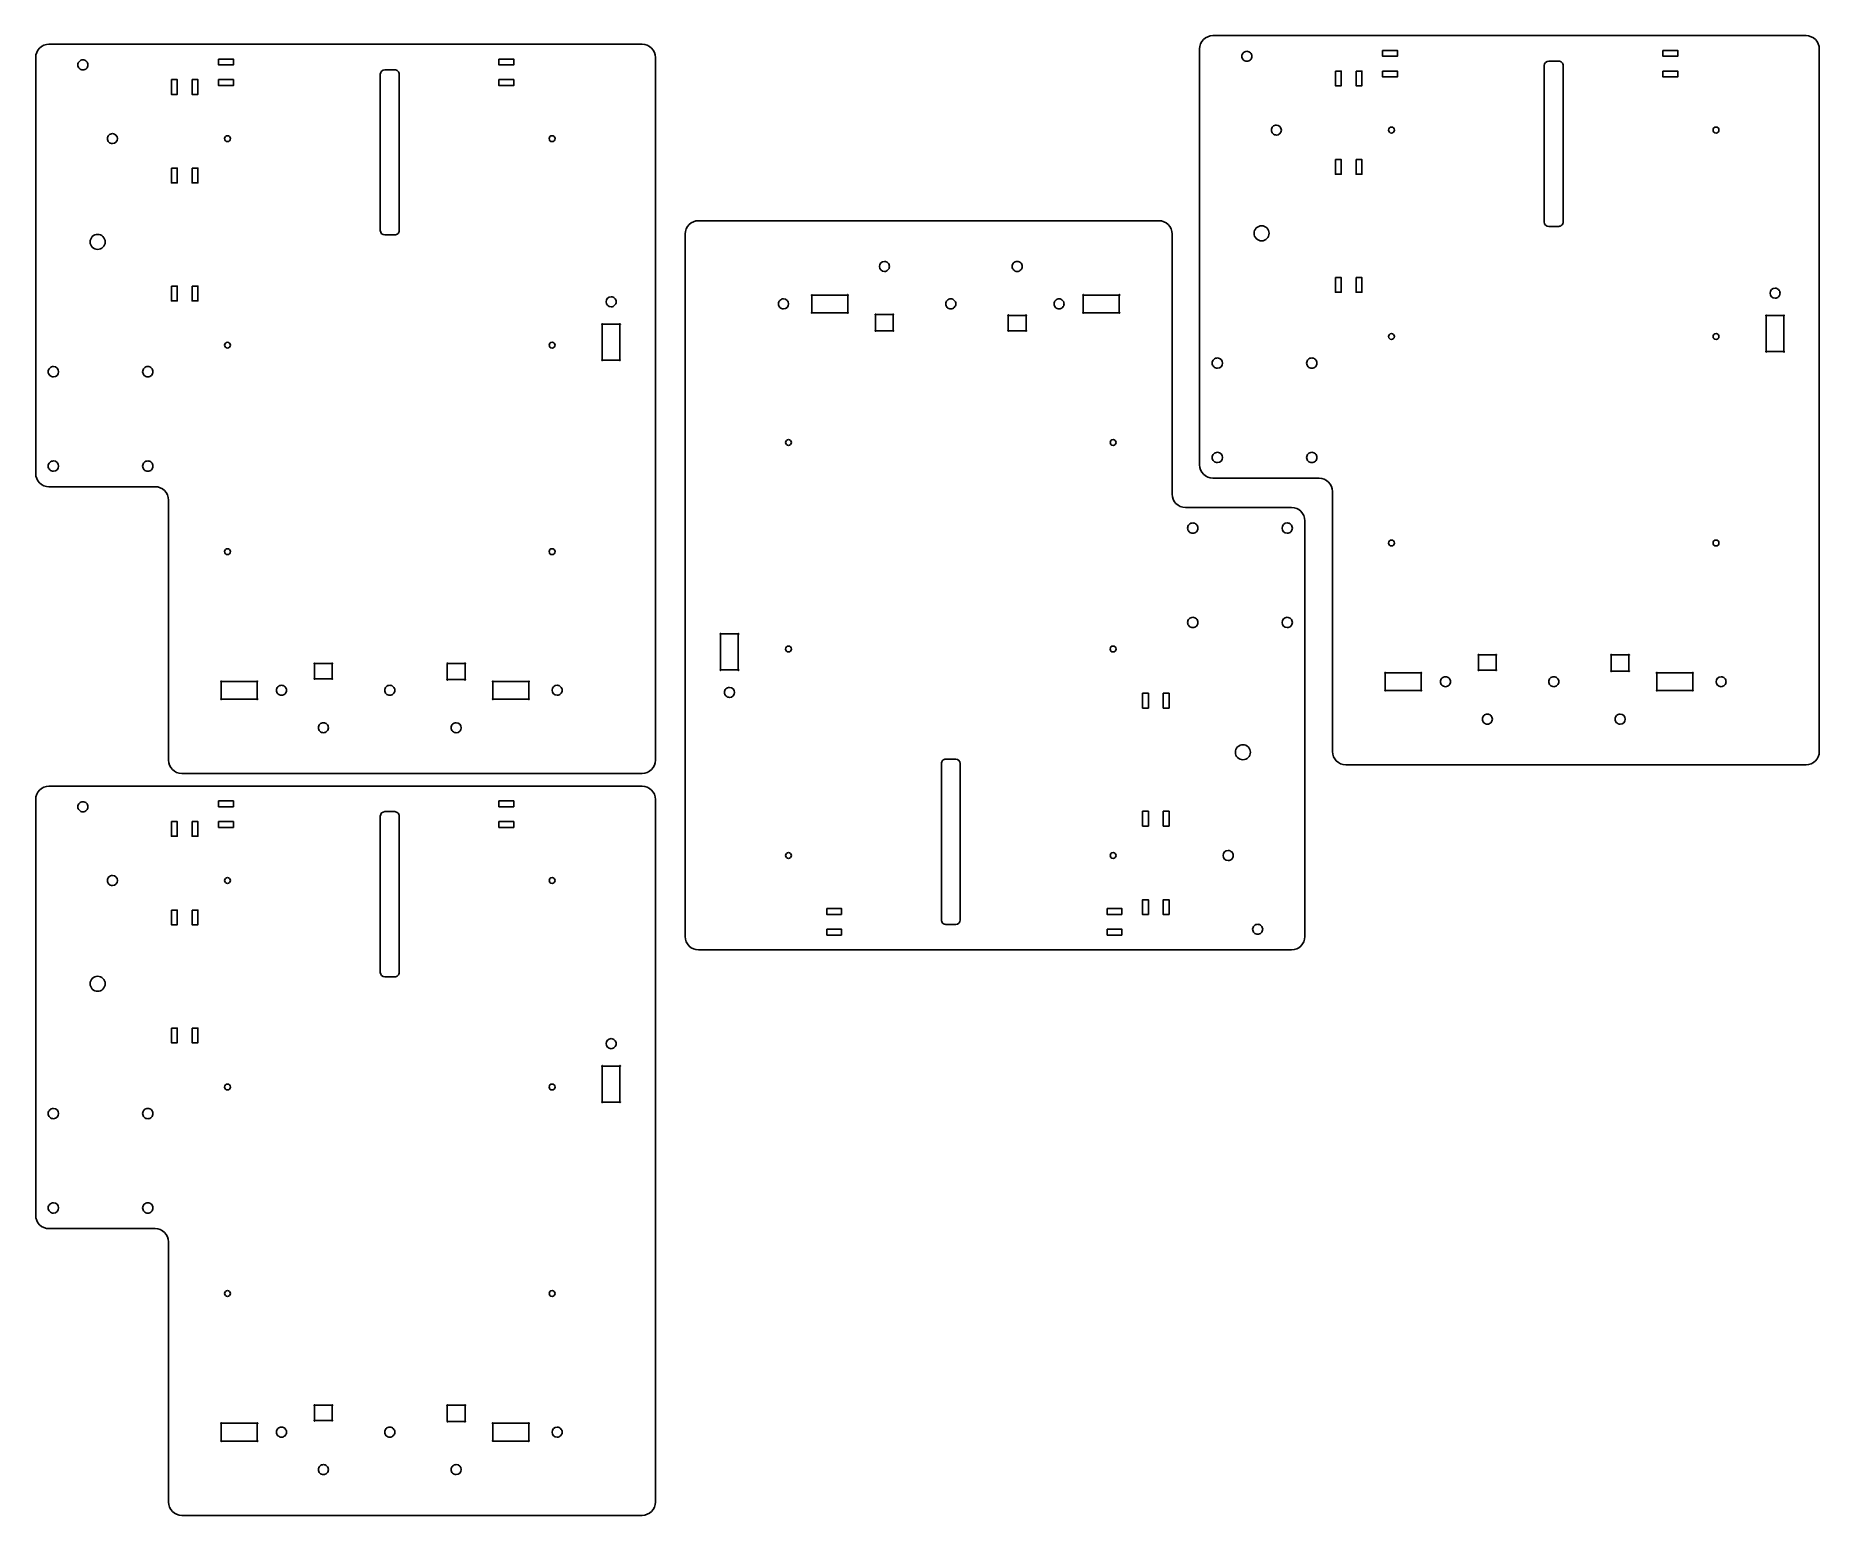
# Model space of a CAD drawing. Extents: x 0.2 to 24, y 4.2 to 23.9.
import ezdxf

# ---------------------------------------------------------------- set-up
doc = ezdxf.new("R2010")
doc.units = 0
doc.layers.add('Layer_1', color=7, linetype='CONTINUOUS')

msp = doc.modelspace()

# ---------------------------------------------------------------- linework, layer by layer
at = {"layer": 'Layer_1', "color": 1}
for points in [[(8.254563, 23.832835), (0.341177, 23.832835)], [(23.784252, 23.94748), (15.870866, 23.94748)], [(0.164011, 23.655669), (0.164011, 18.104488)], [(8.431728, 14.277717), (8.431728, 23.655669)], [(15.693701, 23.770315), (15.693701, 18.219134)], [(20.351181, 23.606675), (20.485039, 23.606675)], [(23.961417, 14.392362), (23.961417, 23.770315)], [(4.762437, 21.34636), (4.762437, 23.432974)], [(4.821492, 23.492029), (4.95535, 23.492029)], [(5.014405, 23.432974), (5.014405, 21.34636)], [(20.292126, 21.461006), (20.292126, 23.54762)], [(20.544094, 23.54762), (20.544094, 21.461006)], [(15.148937, 21.477937), (9.007205, 21.477937)], [(4.95535, 21.287305), (4.821492, 21.287305)], [(8.830039, 21.300772), (8.830039, 11.922819)], [(15.326102, 17.828331), (15.326102, 21.300772)], [(20.485039, 21.40195), (20.351181, 21.40195)], [(10.519016, 20.255496), (10.519016, 20.479906)], [(10.524921, 20.485811), (10.993425, 20.485811)], [(10.999331, 20.479906), (10.999331, 20.255496)], [(14.141063, 20.255496), (14.141063, 20.479906)], [(14.146969, 20.485811), (14.615472, 20.485811)], [(14.621378, 20.479906), (14.621378, 20.255496)], [(10.993425, 20.249591), (10.524921, 20.249591)], [(14.615472, 20.249591), (14.146969, 20.249591)], [(7.723067, 19.622205), (7.723067, 20.090709)], [(7.728972, 20.096614), (7.953381, 20.096614)], [(7.959287, 20.090709), (7.959287, 19.622205)], [(11.369409, 20.015339), (11.369409, 20.220063)], [(11.375315, 20.225969), (11.599724, 20.225969)], [(11.599724, 20.009433), (11.375315, 20.009433)], [(11.60563, 20.220063), (11.60563, 20.015339)], [(13.141063, 20.015339), (13.141063, 20.208252)], [(13.146969, 20.214157), (13.371378, 20.214157)], [(13.371378, 20.009433), (13.146969, 20.009433)], [(13.377283, 20.208252), (13.377283, 20.015339)], [(23.252756, 19.73685), (23.252756, 20.205354)], [(23.258661, 20.21126), (23.483071, 20.21126)], [(23.488976, 20.205354), (23.488976, 19.73685)], [(7.953381, 19.616299), (7.728972, 19.616299)], [(23.483071, 19.730945), (23.258661, 19.730945)], [(0.341177, 17.927323), (1.7585, 17.927323)], [(15.870866, 18.041969), (17.288189, 18.041969)], [(17.465354, 17.864803), (17.465354, 14.392362)], [(1.935665, 17.750157), (1.935665, 14.277717)], [(16.920591, 17.651165), (15.503268, 17.651165)], [(17.097756, 11.922819), (17.097756, 17.474)], [(9.30248, 15.48778), (9.30248, 15.956283)], [(9.308386, 15.962189), (9.532795, 15.962189)], [(9.538701, 15.956283), (9.538701, 15.48778)], [(3.884484, 15.370236), (3.884484, 15.56315)], [(3.890389, 15.569055), (4.114799, 15.569055)], [(4.120704, 15.56315), (4.120704, 15.370236)], [(5.656137, 15.358425), (5.656137, 15.56315)], [(5.662043, 15.569055), (5.886452, 15.569055)], [(5.892358, 15.56315), (5.892358, 15.358425)], [(9.532795, 15.481874), (9.308386, 15.481874)], [(19.414173, 15.484882), (19.414173, 15.677795)], [(19.420079, 15.683701), (19.644488, 15.683701)], [(19.644488, 15.478976), (19.420079, 15.478976)], [(19.650394, 15.677795), (19.650394, 15.484882)], [(21.185827, 15.473071), (21.185827, 15.677795)], [(21.191732, 15.683701), (21.416142, 15.683701)], [(21.422047, 15.677795), (21.422047, 15.473071)], [(2.640389, 15.098583), (2.640389, 15.322992)], [(2.646295, 15.328898), (3.114799, 15.328898)], [(3.120704, 15.322992), (3.120704, 15.098583)], [(4.114799, 15.364331), (3.890389, 15.364331)], [(5.886452, 15.35252), (5.662043, 15.35252)], [(6.262437, 15.098583), (6.262437, 15.322992)], [(6.268342, 15.328898), (6.736846, 15.328898)], [(6.742752, 15.322992), (6.742752, 15.098583)], [(18.170079, 15.213228), (18.170079, 15.437638)], [(18.175984, 15.443543), (18.644488, 15.443543)], [(18.650394, 15.437638), (18.650394, 15.213228)], [(21.416142, 15.467165), (21.191732, 15.467165)], [(21.792126, 15.213228), (21.792126, 15.437638)], [(21.798031, 15.443543), (22.266535, 15.443543)], [(22.272441, 15.437638), (22.272441, 15.213228)], [(3.114799, 15.092677), (2.646295, 15.092677)], [(6.736846, 15.092677), (6.268342, 15.092677)], [(18.644488, 15.207323), (18.175984, 15.207323)], [(22.266535, 15.207323), (21.798031, 15.207323)], [(12.306417, 14.291183), (12.440276, 14.291183)], [(2.11283, 14.100551), (8.254563, 14.100551)], [(12.247362, 12.145514), (12.247362, 14.232128)], [(12.499331, 14.232128), (12.499331, 12.145514)], [(17.64252, 14.215197), (23.784252, 14.215197)], [(8.254563, 13.931457), (0.341177, 13.931457)], [(0.164011, 13.754291), (0.164011, 8.20311)], [(4.821492, 13.590651), (4.95535, 13.590651)], [(8.431728, 4.376339), (8.431728, 13.754291)], [(4.762437, 11.444982), (4.762437, 13.531596)], [(5.014405, 13.531596), (5.014405, 11.444982)], [(12.440276, 12.086459), (12.306417, 12.086459)], [(9.007205, 11.745654), (16.920591, 11.745654)], [(4.95535, 11.385927), (4.821492, 11.385927)], [(7.723067, 9.720827), (7.723067, 10.189331)], [(7.728972, 10.195236), (7.953381, 10.195236)], [(7.959287, 10.189331), (7.959287, 9.720827)], [(7.953381, 9.714921), (7.728972, 9.714921)], [(0.341177, 8.025945), (1.7585, 8.025945)], [(1.935665, 7.84878), (1.935665, 4.376339)], [(3.884484, 5.468858), (3.884484, 5.661772)], [(3.890389, 5.667677), (4.114799, 5.667677)], [(4.120704, 5.661772), (4.120704, 5.468858)], [(5.656137, 5.457047), (5.656137, 5.661772)], [(5.662043, 5.667677), (5.886452, 5.667677)], [(5.892358, 5.661772), (5.892358, 5.457047)], [(2.640389, 5.197205), (2.640389, 5.421614)], [(2.646295, 5.42752), (3.114799, 5.42752)], [(3.120704, 5.421614), (3.120704, 5.197205)], [(4.114799, 5.462953), (3.890389, 5.462953)], [(5.886452, 5.451142), (5.662043, 5.451142)], [(6.262437, 5.197205), (6.262437, 5.421614)], [(6.268342, 5.42752), (6.736846, 5.42752)], [(6.742752, 5.421614), (6.742752, 5.197205)], [(3.114799, 5.191299), (2.646295, 5.191299)], [(6.736846, 5.191299), (6.268342, 5.191299)], [(2.11283, 4.199173), (8.254563, 4.199173)]]:
    msp.add_lwpolyline(points, dxfattribs=at)
for points in [[(2.604956, 23.635984), (2.801807, 23.635984), (2.801807, 23.557244), (2.604956, 23.557244)], [(6.345114, 23.635984), (6.541964, 23.635984), (6.541964, 23.557244), (6.345114, 23.557244)], [(16.390551, 23.67189)], [(18.134646, 23.75063), (18.331496, 23.75063), (18.331496, 23.67189), (18.134646, 23.67189)], [(21.874803, 23.75063), (22.071654, 23.75063), (22.071654, 23.67189), (21.874803, 23.67189)], [(0.860862, 23.557244)], [(1.975035, 23.360394), (2.053775, 23.360394), (2.053775, 23.163543), (1.975035, 23.163543)], [(2.250626, 23.360394), (2.329366, 23.360394), (2.329366, 23.163543), (2.250626, 23.163543)], [(2.604956, 23.360394), (2.801807, 23.360394), (2.801807, 23.281654), (2.604956, 23.281654)], [(6.345114, 23.360394), (6.541964, 23.360394), (6.541964, 23.281654), (6.345114, 23.281654)], [(17.504724, 23.475039), (17.583465, 23.475039), (17.583465, 23.278189), (17.504724, 23.278189)], [(17.780315, 23.475039), (17.859055, 23.475039), (17.859055, 23.278189), (17.780315, 23.278189)], [(18.134646, 23.475039), (18.331496, 23.475039), (18.331496, 23.396299), (18.134646, 23.396299)], [(21.874803, 23.475039), (22.071654, 23.475039), (22.071654, 23.396299), (21.874803, 23.396299)], [(16.784252, 22.687638)], [(18.292126, 22.687638)], [(22.622835, 22.687638)], [(1.254563, 22.572992)], [(2.762437, 22.572992)], [(7.093145, 22.572992)], [(1.975035, 22.179291), (2.053775, 22.179291), (2.053775, 21.982441), (1.975035, 21.982441)], [(2.250626, 22.179291), (2.329366, 22.179291), (2.329366, 21.982441), (2.250626, 21.982441)], [(17.504724, 22.293937), (17.583465, 22.293937), (17.583465, 22.097087), (17.504724, 22.097087)], [(17.780315, 22.293937), (17.859055, 22.293937), (17.859055, 22.097087), (17.780315, 22.097087)], [(1.091177, 21.195039)], [(16.620866, 21.309685)], [(11.420591, 20.867701)], [(13.192244, 20.867701)], [(17.504724, 20.719134), (17.583465, 20.719134), (17.583465, 20.522283), (17.504724, 20.522283)], [(17.780315, 20.719134), (17.859055, 20.719134), (17.859055, 20.522283), (17.780315, 20.522283)], [(1.975035, 20.604488), (2.053775, 20.604488), (2.053775, 20.407638), (1.975035, 20.407638)], [(2.250626, 20.604488), (2.329366, 20.604488), (2.329366, 20.407638), (2.250626, 20.407638)], [(23.437795, 20.510472)], [(7.908106, 20.395826)], [(10.074134, 20.367701)], [(12.306417, 20.367701)], [(13.751299, 20.367701)], [(2.762437, 19.817087)], [(7.093145, 19.817087)], [(18.292126, 19.931732)], [(22.622835, 19.931732)], [(15.998819, 19.577402)], [(17.258661, 19.577402)], [(0.46913, 19.462756)], [(1.728972, 19.462756)], [(10.168622, 18.517307)], [(14.499331, 18.517307)], [(0.46913, 18.202913)], [(1.728972, 18.202913)], [(15.998819, 18.317559)], [(17.258661, 18.317559)], [(15.532795, 17.375575)], [(16.792638, 17.375575)], [(18.292126, 17.175827)], [(22.622835, 17.175827)], [(2.762437, 17.061181)], [(7.093145, 17.061181)], [(15.532795, 16.115732)], [(16.792638, 16.115732)], [(10.168622, 15.761402)], [(14.499331, 15.761402)], [(19.040158, 15.325433)], [(20.485039, 15.325433)], [(22.717323, 15.325433)], [(3.510468, 15.210787)], [(4.95535, 15.210787)], [(7.187633, 15.210787)], [(9.353661, 15.182662)], [(15.011142, 14.974), (14.932402, 14.974), (14.932402, 15.17085), (15.011142, 15.17085)], [(15.286732, 14.974), (15.207992, 14.974), (15.207992, 15.17085), (15.286732, 15.17085)], [(19.599213, 14.825433)], [(21.370866, 14.825433)], [(4.069523, 14.710787)], [(5.841177, 14.710787)], [(16.170591, 14.383449)], [(0.860862, 13.655866)], [(2.604956, 13.734606), (2.801807, 13.734606), (2.801807, 13.655866), (2.604956, 13.655866)], [(6.345114, 13.734606), (6.541964, 13.734606), (6.541964, 13.655866), (6.345114, 13.655866)], [(15.011142, 13.399197), (14.932402, 13.399197), (14.932402, 13.596047), (15.011142, 13.596047)], [(15.286732, 13.399197), (15.207992, 13.399197), (15.207992, 13.596047), (15.286732, 13.596047)], [(1.975035, 13.459016), (2.053775, 13.459016), (2.053775, 13.262165), (1.975035, 13.262165)], [(2.250626, 13.459016), (2.329366, 13.459016), (2.329366, 13.262165), (2.250626, 13.262165)], [(2.604956, 13.459016), (2.801807, 13.459016), (2.801807, 13.380276), (2.604956, 13.380276)], [(6.345114, 13.459016), (6.541964, 13.459016), (6.541964, 13.380276), (6.345114, 13.380276)], [(10.168622, 13.005496)], [(14.499331, 13.005496)], [(16.007205, 13.005496)], [(1.254563, 12.671614)], [(2.762437, 12.671614)], [(7.093145, 12.671614)], [(15.011142, 12.218094), (14.932402, 12.218094), (14.932402, 12.414945), (15.011142, 12.414945)], [(15.286732, 12.218094), (15.207992, 12.218094), (15.207992, 12.414945), (15.286732, 12.414945)], [(1.975035, 12.277913), (2.053775, 12.277913), (2.053775, 12.081063), (1.975035, 12.081063)], [(2.250626, 12.277913), (2.329366, 12.277913), (2.329366, 12.081063), (2.250626, 12.081063)], [(10.916654, 12.218094), (10.719803, 12.218094), (10.719803, 12.296835), (10.916654, 12.296835)], [(14.656811, 12.218094), (14.459961, 12.218094), (14.459961, 12.296835), (14.656811, 12.296835)], [(10.916654, 11.942504), (10.719803, 11.942504), (10.719803, 12.021244), (10.916654, 12.021244)], [(14.656811, 11.942504), (14.459961, 11.942504), (14.459961, 12.021244), (14.656811, 12.021244)], [(16.400906, 12.021244)], [(1.091177, 11.293661)], [(1.975035, 10.70311), (2.053775, 10.70311), (2.053775, 10.50626), (1.975035, 10.50626)], [(2.250626, 10.70311), (2.329366, 10.70311), (2.329366, 10.50626), (2.250626, 10.50626)], [(7.908106, 10.494448)], [(2.762437, 9.915709)], [(7.093145, 9.915709)], [(0.46913, 9.561378)], [(1.728972, 9.561378)], [(0.46913, 8.301535)], [(1.728972, 8.301535)], [(2.762437, 7.159803)], [(7.093145, 7.159803)], [(3.510468, 5.309409)], [(4.95535, 5.309409)], [(7.187633, 5.309409)], [(4.069523, 4.809409)], [(5.841177, 4.809409)]]:
    msp.add_lwpolyline(points, close=True, dxfattribs=at)
for points in [[(0.341177, 23.832835), (0.29419, 23.832835), (0.249127, 23.814169), (0.215902, 23.780944)], [(8.379837, 23.780944), (8.346612, 23.814169), (8.30155, 23.832835), (8.254563, 23.832835)], [(15.745591, 23.89559), (15.712366, 23.862365), (15.693701, 23.817302), (15.693701, 23.770315)], [(15.870866, 23.94748), (15.823879, 23.94748), (15.778816, 23.928815), (15.745591, 23.89559)], [(23.909527, 23.89559), (23.876302, 23.928815), (23.831239, 23.94748), (23.784252, 23.94748)], [(23.961417, 23.770315), (23.961417, 23.817302), (23.942752, 23.862365), (23.909527, 23.89559)], [(0.215902, 23.780944), (0.182677, 23.747719), (0.164011, 23.702656), (0.164011, 23.655669)], [(0.746607, 23.60457), (0.734055, 23.592018), (0.727004, 23.574995), (0.727004, 23.557244)], [(0.793933, 23.624173), (0.776182, 23.624173), (0.759158, 23.617122), (0.746607, 23.60457)], [(0.841259, 23.60457), (0.828707, 23.617122), (0.811683, 23.624173), (0.793933, 23.624173)], [(0.860862, 23.557244), (0.860862, 23.574995), (0.85381, 23.592018), (0.841259, 23.60457)], [(8.431728, 23.655669), (8.431728, 23.702656), (8.413062, 23.747719), (8.379837, 23.780944)], [(16.276296, 23.719216), (16.263744, 23.706664), (16.256693, 23.68964), (16.256693, 23.67189)], [(16.256693, 23.67189), (16.256693, 23.654139), (16.263744, 23.637115), (16.276296, 23.624564)], [(16.323622, 23.738819), (16.305871, 23.738819), (16.288848, 23.731767), (16.276296, 23.719216)], [(16.276296, 23.624564), (16.288848, 23.612012), (16.305871, 23.604961), (16.323622, 23.604961)], [(16.370948, 23.719216), (16.358396, 23.731767), (16.341373, 23.738819), (16.323622, 23.738819)], [(16.323622, 23.604961), (16.341373, 23.604961), (16.358396, 23.612012), (16.370948, 23.624564)], [(16.390551, 23.67189), (16.390551, 23.68964), (16.3835, 23.706664), (16.370948, 23.719216)], [(16.370948, 23.624564), (16.3835, 23.637115), (16.390551, 23.654139), (16.390551, 23.67189)], [(20.351181, 23.606675), (20.318573, 23.606675), (20.292136, 23.580246), (20.292126, 23.547638)], [(20.526804, 23.58939), (20.515729, 23.600469), (20.500705, 23.606693), (20.485039, 23.606693)], [(20.544094, 23.54762), (20.544099, 23.563285), (20.53788, 23.578311), (20.526804, 23.58939)], [(0.727004, 23.557244), (0.727004, 23.539493), (0.734055, 23.52247), (0.746607, 23.509918)], [(0.746607, 23.509918), (0.759158, 23.497366), (0.776182, 23.490315), (0.793933, 23.490315)], [(0.793933, 23.490315), (0.811683, 23.490315), (0.828707, 23.497366), (0.841259, 23.509918)], [(0.841259, 23.509918), (0.85381, 23.52247), (0.860862, 23.539493), (0.860862, 23.557244)], [(4.821492, 23.492029), (4.788884, 23.492029), (4.762447, 23.4656), (4.762437, 23.432992)], [(4.997115, 23.474744), (4.986039, 23.485823), (4.971016, 23.492047), (4.95535, 23.492047)], [(5.014405, 23.432974), (5.01441, 23.44864), (5.00819, 23.463665), (4.997115, 23.474744)], [(1.140307, 22.620318), (1.127756, 22.607767), (1.120704, 22.590743), (1.120704, 22.572992)], [(1.187633, 22.639921), (1.169883, 22.639921), (1.152859, 22.63287), (1.140307, 22.620318)], [(1.254563, 22.572992), (1.254563, 22.609956), (1.224597, 22.639921), (1.187633, 22.639921)], [(2.723067, 22.612362), (2.712625, 22.612362), (2.702611, 22.608214), (2.695228, 22.600831)], [(2.750905, 22.600831), (2.743522, 22.608214), (2.733508, 22.612362), (2.723067, 22.612362)], [(7.053775, 22.612362), (7.043334, 22.612362), (7.03332, 22.608214), (7.025936, 22.600831)], [(7.081614, 22.600831), (7.074231, 22.608214), (7.064217, 22.612362), (7.053775, 22.612362)], [(16.669997, 22.734964), (16.657445, 22.722412), (16.650394, 22.705389), (16.650394, 22.687638)], [(16.650394, 22.687638), (16.650394, 22.669887), (16.657445, 22.652863), (16.669997, 22.640312)], [(16.717323, 22.754567), (16.699572, 22.754567), (16.682548, 22.747515), (16.669997, 22.734964)], [(16.669997, 22.640312), (16.682548, 22.62776), (16.699572, 22.620709), (16.717323, 22.620709)], [(16.784252, 22.687638), (16.784252, 22.724602), (16.754287, 22.754567), (16.717323, 22.754567)], [(16.717323, 22.620709), (16.754287, 22.620709), (16.784252, 22.650674), (16.784252, 22.687638)], [(18.224917, 22.715477), (18.217534, 22.708093), (18.213386, 22.698079), (18.213386, 22.687638)], [(18.213386, 22.687638), (18.213386, 22.677196), (18.217534, 22.667182), (18.224917, 22.659799)], [(18.252756, 22.727008), (18.242314, 22.727008), (18.2323, 22.72286), (18.224917, 22.715477)], [(18.224917, 22.659799), (18.2323, 22.652416), (18.242314, 22.648268), (18.252756, 22.648268)], [(18.280595, 22.715477), (18.273211, 22.72286), (18.263197, 22.727008), (18.252756, 22.727008)], [(18.252756, 22.648268), (18.263197, 22.648268), (18.273211, 22.652416), (18.280595, 22.659799)], [(18.292126, 22.687638), (18.292126, 22.698079), (18.287978, 22.708093), (18.280595, 22.715477)], [(18.280595, 22.659799), (18.287978, 22.667182), (18.292126, 22.677196), (18.292126, 22.687638)], [(22.555626, 22.715477), (22.548242, 22.708093), (22.544094, 22.698079), (22.544094, 22.687638)], [(22.544094, 22.687638), (22.544094, 22.677196), (22.548242, 22.667182), (22.555626, 22.659799)], [(22.583465, 22.727008), (22.573023, 22.727008), (22.563009, 22.72286), (22.555626, 22.715477)], [(22.555626, 22.659799), (22.563009, 22.652416), (22.573023, 22.648268), (22.583465, 22.648268)], [(22.611303, 22.715477), (22.60392, 22.72286), (22.593906, 22.727008), (22.583465, 22.727008)], [(22.583465, 22.648268), (22.593906, 22.648268), (22.60392, 22.652416), (22.611303, 22.659799)], [(22.622835, 22.687638), (22.622835, 22.698079), (22.618687, 22.708093), (22.611303, 22.715477)], [(22.611303, 22.659799), (22.618687, 22.667182), (22.622835, 22.677196), (22.622835, 22.687638)], [(1.120704, 22.572992), (1.120704, 22.555241), (1.127756, 22.538218), (1.140307, 22.525666)], [(1.140307, 22.525666), (1.152859, 22.513114), (1.169883, 22.506063), (1.187633, 22.506063)], [(1.187633, 22.506063), (1.224597, 22.506063), (1.254563, 22.536028), (1.254563, 22.572992)], [(2.695228, 22.600831), (2.687844, 22.593448), (2.683696, 22.583434), (2.683696, 22.572992)], [(2.683696, 22.572992), (2.683696, 22.562551), (2.687844, 22.552537), (2.695228, 22.545153)], [(2.695228, 22.545153), (2.702611, 22.53777), (2.712625, 22.533622), (2.723067, 22.533622)], [(2.723067, 22.533622), (2.733508, 22.533622), (2.743522, 22.53777), (2.750905, 22.545153)], [(2.762437, 22.572992), (2.762437, 22.583434), (2.758289, 22.593448), (2.750905, 22.600831)], [(2.750905, 22.545153), (2.758289, 22.552537), (2.762437, 22.562551), (2.762437, 22.572992)], [(7.025936, 22.600831), (7.018553, 22.593448), (7.014405, 22.583434), (7.014405, 22.572992)], [(7.014405, 22.572992), (7.014405, 22.562551), (7.018553, 22.552537), (7.025936, 22.545153)], [(7.025936, 22.545153), (7.03332, 22.53777), (7.043334, 22.533622), (7.053775, 22.533622)], [(7.053775, 22.533622), (7.064217, 22.533622), (7.074231, 22.53777), (7.081614, 22.545153)], [(7.093145, 22.572992), (7.093145, 22.583434), (7.088997, 22.593448), (7.081614, 22.600831)], [(7.081614, 22.545153), (7.088997, 22.552537), (7.093145, 22.562551), (7.093145, 22.572992)], [(8.88193, 21.426046), (8.848705, 21.392822), (8.830039, 21.347759), (8.830039, 21.300772)], [(9.007205, 21.477937), (8.960218, 21.477937), (8.915155, 21.459271), (8.88193, 21.426046)], [(15.274212, 21.426046), (15.240987, 21.459271), (15.195924, 21.477937), (15.148937, 21.477937)], [(15.326102, 21.300772), (15.326102, 21.347759), (15.307437, 21.392822), (15.274212, 21.426046)], [(20.292126, 21.461006), (20.292136, 21.428397), (20.318573, 21.401969), (20.351181, 21.401969)], [(20.485039, 21.40195), (20.500705, 21.40195), (20.515729, 21.408175), (20.526804, 21.419254)], [(20.526804, 21.419254), (20.53788, 21.430333), (20.544099, 21.445358), (20.544094, 21.461024)], [(0.919794, 21.266028), (0.900967, 21.247201), (0.890389, 21.221665), (0.890389, 21.195039)], [(0.890389, 21.195039), (0.890389, 21.168413), (0.900967, 21.142878), (0.919794, 21.12405)], [(0.990783, 21.295433), (0.964157, 21.295433), (0.938621, 21.284856), (0.919794, 21.266028)], [(1.061772, 21.266028), (1.042945, 21.284856), (1.017409, 21.295433), (0.990783, 21.295433)], [(1.091177, 21.195039), (1.091177, 21.221665), (1.0806, 21.247201), (1.061772, 21.266028)], [(1.061772, 21.12405), (1.0806, 21.142878), (1.091177, 21.168413), (1.091177, 21.195039)], [(4.762437, 21.34636), (4.762447, 21.313752), (4.788884, 21.287323), (4.821492, 21.287323)], [(4.95535, 21.287305), (4.971016, 21.287305), (4.986039, 21.293529), (4.997115, 21.304608)], [(4.997115, 21.304608), (5.00819, 21.315687), (5.01441, 21.330712), (5.014405, 21.346378)], [(16.449483, 21.380674), (16.430656, 21.361847), (16.420079, 21.336311), (16.420079, 21.309685)], [(16.420079, 21.309685), (16.420079, 21.283059), (16.430656, 21.257523), (16.449483, 21.238696)], [(16.520472, 21.410079), (16.493846, 21.410079), (16.468311, 21.399502), (16.449483, 21.380674)], [(16.449483, 21.238696), (16.468311, 21.219869), (16.493846, 21.209291), (16.520472, 21.209291)], [(16.591462, 21.380674), (16.572634, 21.399502), (16.547099, 21.410079), (16.520472, 21.410079)], [(16.520472, 21.209291), (16.547099, 21.209291), (16.572634, 21.219869), (16.591462, 21.238696)], [(16.620866, 21.309685), (16.620866, 21.336311), (16.610289, 21.361847), (16.591462, 21.380674)], [(16.591462, 21.238696), (16.610289, 21.257523), (16.620866, 21.283059), (16.620866, 21.309685)], [(0.919794, 21.12405), (0.938621, 21.105223), (0.964157, 21.094646), (0.990783, 21.094646)], [(0.990783, 21.094646), (1.017409, 21.094646), (1.042945, 21.105223), (1.061772, 21.12405)], [(11.48752, 20.93463), (11.450556, 20.93463), (11.420591, 20.904665), (11.420591, 20.867701)], [(11.420591, 20.867701), (11.420591, 20.830737), (11.450556, 20.800772), (11.48752, 20.800772)], [(11.534846, 20.915027), (11.522294, 20.927578), (11.50527, 20.93463), (11.48752, 20.93463)], [(11.48752, 20.800772), (11.50527, 20.800772), (11.522294, 20.807823), (11.534846, 20.820375)], [(11.554449, 20.867701), (11.554449, 20.885451), (11.547397, 20.902475), (11.534846, 20.915027)], [(11.534846, 20.820375), (11.547397, 20.832926), (11.554449, 20.84995), (11.554449, 20.867701)], [(13.211847, 20.915027), (13.199296, 20.902475), (13.192244, 20.885451), (13.192244, 20.867701)], [(13.192244, 20.867701), (13.192244, 20.84995), (13.199296, 20.832926), (13.211847, 20.820375)], [(13.259173, 20.93463), (13.241423, 20.93463), (13.224399, 20.927578), (13.211847, 20.915027)], [(13.211847, 20.820375), (13.224399, 20.807823), (13.241423, 20.800772), (13.259173, 20.800772)], [(13.306499, 20.915027), (13.293948, 20.927578), (13.276924, 20.93463), (13.259173, 20.93463)], [(13.259173, 20.800772), (13.276924, 20.800772), (13.293948, 20.807823), (13.306499, 20.820375)], [(13.326102, 20.867701), (13.326102, 20.885451), (13.319051, 20.902475), (13.306499, 20.915027)], [(13.306499, 20.820375), (13.319051, 20.832926), (13.326102, 20.84995), (13.326102, 20.867701)], [(10.51484, 20.489987), (10.513151, 20.488298), (10.512646, 20.485758), (10.51356, 20.483551)], [(10.51356, 20.483551), (10.514474, 20.481344), (10.516627, 20.479906), (10.519016, 20.479906)], [(10.521276, 20.491267), (10.519069, 20.492181), (10.516529, 20.491676), (10.51484, 20.489987)], [(10.524921, 20.485811), (10.524921, 20.4882), (10.523482, 20.490353), (10.521276, 20.491267)], [(10.997071, 20.491267), (10.994864, 20.490353), (10.993425, 20.4882), (10.993425, 20.485811)], [(11.003507, 20.489987), (11.001818, 20.491676), (10.999278, 20.492181), (10.997071, 20.491267)], [(10.999331, 20.479906), (11.001719, 20.479906), (11.003873, 20.481344), (11.004787, 20.483551)], [(11.004787, 20.483551), (11.005701, 20.485758), (11.005196, 20.488298), (11.003507, 20.489987)], [(14.136887, 20.489987), (14.135198, 20.488298), (14.134693, 20.485758), (14.135607, 20.483551)], [(14.135607, 20.483551), (14.136521, 20.481344), (14.138674, 20.479906), (14.141063, 20.479906)], [(14.143323, 20.491267), (14.141116, 20.492181), (14.138576, 20.491676), (14.136887, 20.489987)], [(14.146969, 20.485811), (14.146969, 20.4882), (14.14553, 20.490353), (14.143323, 20.491267)], [(14.619118, 20.491267), (14.616911, 20.490353), (14.615472, 20.4882), (14.615472, 20.485811)], [(14.625554, 20.489987), (14.623865, 20.491676), (14.621325, 20.492181), (14.619118, 20.491267)], [(14.621378, 20.479906), (14.623767, 20.479906), (14.62592, 20.481344), (14.626834, 20.483551)], [(14.626834, 20.483551), (14.627748, 20.485758), (14.627243, 20.488298), (14.625554, 20.489987)], [(23.370866, 20.577401), (23.333902, 20.577401), (23.303937, 20.547436), (23.303937, 20.510472)], [(23.303937, 20.510472), (23.303937, 20.473508), (23.333902, 20.443543), (23.370866, 20.443543)], [(23.418192, 20.557798), (23.405641, 20.57035), (23.388617, 20.577401), (23.370866, 20.577401)], [(23.437795, 20.510472), (23.437795, 20.528223), (23.430744, 20.545246), (23.418192, 20.557798)], [(23.418192, 20.463146), (23.430744, 20.475698), (23.437795, 20.492721), (23.437795, 20.510472)], [(7.841177, 20.462756), (7.804213, 20.462756), (7.774248, 20.43279), (7.774248, 20.395826)], [(7.774248, 20.395826), (7.774248, 20.358862), (7.804213, 20.328897), (7.841177, 20.328897)], [(7.888503, 20.443152), (7.875951, 20.455704), (7.858927, 20.462756), (7.841177, 20.462756)], [(7.841177, 20.328897), (7.858927, 20.328897), (7.875951, 20.335949), (7.888503, 20.3485)], [(7.908106, 20.395826), (7.908106, 20.413577), (7.901054, 20.430601), (7.888503, 20.443152)], [(7.888503, 20.3485), (7.901054, 20.361052), (7.908106, 20.378076), (7.908106, 20.395826)], [(10.093737, 20.415027), (10.081185, 20.402475), (10.074134, 20.385451), (10.074134, 20.367701)], [(10.074134, 20.367701), (10.074134, 20.34995), (10.081185, 20.332926), (10.093737, 20.320375)], [(10.141063, 20.43463), (10.123312, 20.43463), (10.106289, 20.427578), (10.093737, 20.415027)], [(10.093737, 20.320375), (10.106289, 20.307823), (10.123312, 20.300772), (10.141063, 20.300772)], [(10.207992, 20.367701), (10.207992, 20.404665), (10.178027, 20.43463), (10.141063, 20.43463)], [(10.141063, 20.300772), (10.178027, 20.300772), (10.207992, 20.330737), (10.207992, 20.367701)], [(10.51356, 20.25185), (10.512646, 20.249644), (10.513151, 20.247104), (10.51484, 20.245415)], [(10.519016, 20.255496), (10.516627, 20.255496), (10.514474, 20.254057), (10.51356, 20.25185)], [(10.51484, 20.245415), (10.516529, 20.243726), (10.519069, 20.243221), (10.521276, 20.244135)], [(10.521276, 20.244135), (10.523482, 20.245049), (10.524921, 20.247202), (10.524921, 20.249591)], [(10.993425, 20.249591), (10.993425, 20.247202), (10.994864, 20.245049), (10.997071, 20.244135)], [(10.997071, 20.244135), (10.999278, 20.243221), (11.001818, 20.243726), (11.003507, 20.245415)], [(11.004787, 20.25185), (11.003873, 20.254057), (11.001719, 20.255496), (10.999331, 20.255496)], [(11.003507, 20.245415), (11.005196, 20.247104), (11.005701, 20.249644), (11.004787, 20.25185)], [(11.365234, 20.230144), (11.363545, 20.228455), (11.363039, 20.225915), (11.363953, 20.223709)], [(11.371669, 20.231424), (11.369463, 20.232339), (11.366923, 20.231833), (11.365234, 20.230144)], [(11.375315, 20.225969), (11.375315, 20.228357), (11.373876, 20.23051), (11.371669, 20.231424)], [(11.60337, 20.231424), (11.601163, 20.23051), (11.599724, 20.228357), (11.599724, 20.225969)], [(11.609806, 20.230144), (11.608117, 20.231833), (11.605577, 20.232339), (11.60337, 20.231424)], [(11.611086, 20.223709), (11.612, 20.225915), (11.611495, 20.228455), (11.609806, 20.230144)], [(12.32602, 20.415027), (12.313469, 20.402475), (12.306417, 20.385451), (12.306417, 20.367701)], [(12.306417, 20.367701), (12.306417, 20.34995), (12.313469, 20.332926), (12.32602, 20.320375)], [(12.373346, 20.43463), (12.355596, 20.43463), (12.338572, 20.427578), (12.32602, 20.415027)], [(12.32602, 20.320375), (12.338572, 20.307823), (12.355596, 20.300772), (12.373346, 20.300772)], [(12.420673, 20.415027), (12.408121, 20.427578), (12.391097, 20.43463), (12.373346, 20.43463)], [(12.373346, 20.300772), (12.391097, 20.300772), (12.408121, 20.307823), (12.420673, 20.320375)], [(12.440276, 20.367701), (12.440276, 20.385451), (12.433224, 20.402475), (12.420673, 20.415027)], [(12.420673, 20.320375), (12.433224, 20.332926), (12.440276, 20.34995), (12.440276, 20.367701)], [(13.770902, 20.415027), (13.758351, 20.402475), (13.751299, 20.385451), (13.751299, 20.367701)], [(13.751299, 20.367701), (13.751299, 20.34995), (13.758351, 20.332926), (13.770902, 20.320375)], [(13.818228, 20.43463), (13.800478, 20.43463), (13.783454, 20.427578), (13.770902, 20.415027)], [(13.770902, 20.320375), (13.783454, 20.307823), (13.800478, 20.300772), (13.818228, 20.300772)], [(13.865554, 20.415027), (13.853003, 20.427578), (13.835979, 20.43463), (13.818228, 20.43463)], [(13.818228, 20.300772), (13.835979, 20.300772), (13.853003, 20.307823), (13.865554, 20.320375)], [(13.885157, 20.367701), (13.885157, 20.385451), (13.878106, 20.402475), (13.865554, 20.415027)], [(13.865554, 20.320375), (13.878106, 20.332926), (13.885157, 20.34995), (13.885157, 20.367701)], [(14.135607, 20.25185), (14.134693, 20.249644), (14.135198, 20.247104), (14.136887, 20.245415)], [(14.141063, 20.255496), (14.138674, 20.255496), (14.136521, 20.254057), (14.135607, 20.25185)], [(14.136887, 20.245415), (14.138576, 20.243726), (14.141116, 20.243221), (14.143323, 20.244135)], [(14.143323, 20.244135), (14.14553, 20.245049), (14.146969, 20.247202), (14.146969, 20.249591)], [(14.615472, 20.249591), (14.615472, 20.247202), (14.616911, 20.245049), (14.619118, 20.244135)], [(14.619118, 20.244135), (14.621325, 20.243221), (14.623865, 20.243726), (14.625554, 20.245415)], [(14.626834, 20.25185), (14.62592, 20.254057), (14.623767, 20.255496), (14.621378, 20.255496)], [(14.625554, 20.245415), (14.627243, 20.247104), (14.627748, 20.249644), (14.626834, 20.25185)], [(23.370866, 20.443543), (23.388617, 20.443543), (23.405641, 20.450594), (23.418192, 20.463146)], [(7.718891, 20.10079), (7.717202, 20.099101), (7.716696, 20.096561), (7.717611, 20.094354)], [(7.717611, 20.094354), (7.718525, 20.092147), (7.720678, 20.090709), (7.723067, 20.090709)], [(7.725326, 20.10207), (7.72312, 20.102984), (7.72058, 20.102479), (7.718891, 20.10079)], [(7.728972, 20.096614), (7.728972, 20.099003), (7.727533, 20.101156), (7.725326, 20.10207)], [(7.957027, 20.10207), (7.95482, 20.101156), (7.953381, 20.099003), (7.953381, 20.096614)], [(7.963463, 20.10079), (7.961774, 20.102479), (7.959234, 20.102984), (7.957027, 20.10207)], [(7.959287, 20.090709), (7.961676, 20.090709), (7.963829, 20.092147), (7.964743, 20.094354)], [(7.964743, 20.094354), (7.965657, 20.096561), (7.965152, 20.099101), (7.963463, 20.10079)], [(11.363953, 20.011693), (11.363039, 20.009486), (11.363545, 20.006946), (11.365234, 20.005257)], [(11.363953, 20.223709), (11.364868, 20.221502), (11.367021, 20.220063), (11.369409, 20.220063)], [(11.369409, 20.015339), (11.367021, 20.015339), (11.364868, 20.0139), (11.363953, 20.011693)], [(11.365234, 20.005257), (11.366923, 20.003568), (11.369463, 20.003063), (11.371669, 20.003977)], [(11.371669, 20.003977), (11.373876, 20.004891), (11.375315, 20.007045), (11.375315, 20.009433)], [(11.599724, 20.009433), (11.599724, 20.007045), (11.601163, 20.004891), (11.60337, 20.003977)], [(11.60337, 20.003977), (11.605577, 20.003063), (11.608117, 20.003568), (11.609806, 20.005257)], [(11.60563, 20.220063), (11.608018, 20.220063), (11.610172, 20.221502), (11.611086, 20.223709)], [(11.611086, 20.011693), (11.610172, 20.0139), (11.608018, 20.015339), (11.60563, 20.015339)], [(11.609806, 20.005257), (11.611495, 20.006946), (11.612, 20.009486), (11.611086, 20.011693)], [(13.136887, 20.218333), (13.135198, 20.216644), (13.134693, 20.214104), (13.135607, 20.211898)], [(13.135607, 20.011693), (13.134693, 20.009486), (13.135198, 20.006946), (13.136887, 20.005257)], [(13.135607, 20.211898), (13.136521, 20.209691), (13.138674, 20.208252), (13.141063, 20.208252)], [(13.141063, 20.015339), (13.138674, 20.015339), (13.136521, 20.0139), (13.135607, 20.011693)], [(13.143323, 20.219613), (13.141116, 20.220528), (13.138576, 20.220022), (13.136887, 20.218333)], [(13.136887, 20.005257), (13.138576, 20.003568), (13.141116, 20.003063), (13.143323, 20.003977)], [(13.146969, 20.214157), (13.146969, 20.216546), (13.14553, 20.218699), (13.143323, 20.219613)], [(13.143323, 20.003977), (13.14553, 20.004891), (13.146969, 20.007045), (13.146969, 20.009433)], [(13.375024, 20.219613), (13.372817, 20.218699), (13.371378, 20.216546), (13.371378, 20.214157)], [(13.371378, 20.009433), (13.371378, 20.007045), (13.372817, 20.004891), (13.375024, 20.003977)], [(13.381459, 20.218333), (13.37977, 20.220022), (13.37723, 20.220528), (13.375024, 20.219613)], [(13.375024, 20.003977), (13.37723, 20.003063), (13.37977, 20.003568), (13.381459, 20.005257)], [(13.377283, 20.208252), (13.379672, 20.208252), (13.381825, 20.209691), (13.382739, 20.211898)], [(13.382739, 20.011693), (13.381825, 20.0139), (13.379672, 20.015339), (13.377283, 20.015339)], [(13.382739, 20.211898), (13.383654, 20.214104), (13.383148, 20.216644), (13.381459, 20.218333)], [(13.381459, 20.005257), (13.383148, 20.006946), (13.383654, 20.009486), (13.382739, 20.011693)], [(23.24858, 20.215436), (23.246891, 20.213747), (23.246386, 20.211207), (23.2473, 20.209)], [(23.2473, 20.209), (23.248214, 20.206793), (23.250367, 20.205354), (23.252756, 20.205354)], [(23.255016, 20.216716), (23.252809, 20.21763), (23.250269, 20.217125), (23.24858, 20.215436)], [(23.258661, 20.21126), (23.258661, 20.213648), (23.257223, 20.215802), (23.255016, 20.216716)], [(23.486716, 20.216716), (23.48451, 20.215802), (23.483071, 20.213648), (23.483071, 20.21126)], [(23.493152, 20.215436), (23.491463, 20.217125), (23.488923, 20.21763), (23.486716, 20.216716)], [(23.488976, 20.205354), (23.491365, 20.205354), (23.493518, 20.206793), (23.494432, 20.209)], [(23.494432, 20.209), (23.495346, 20.211207), (23.494841, 20.213747), (23.493152, 20.215436)], [(2.695228, 19.844925), (2.687844, 19.837542), (2.683696, 19.827528), (2.683696, 19.817087)], [(2.683696, 19.817087), (2.683696, 19.806645), (2.687844, 19.796631), (2.695228, 19.789248)], [(2.723067, 19.856457), (2.712625, 19.856457), (2.702611, 19.852309), (2.695228, 19.844925)], [(2.695228, 19.789248), (2.702611, 19.781864), (2.712625, 19.777717), (2.723067, 19.777717)], [(2.750905, 19.844925), (2.743522, 19.852309), (2.733508, 19.856457), (2.723067, 19.856457)], [(2.723067, 19.777717), (2.733508, 19.777717), (2.743522, 19.781864), (2.750905, 19.789248)], [(2.762437, 19.817087), (2.762437, 19.827528), (2.758289, 19.837542), (2.750905, 19.844925)], [(2.750905, 19.789248), (2.758289, 19.796631), (2.762437, 19.806645), (2.762437, 19.817087)], [(7.025936, 19.844925), (7.018553, 19.837542), (7.014405, 19.827528), (7.014405, 19.817087)], [(7.014405, 19.817087), (7.014405, 19.806645), (7.018553, 19.796631), (7.025936, 19.789248)], [(7.053775, 19.856457), (7.043334, 19.856457), (7.03332, 19.852309), (7.025936, 19.844925)], [(7.025936, 19.789248), (7.03332, 19.781864), (7.043334, 19.777717), (7.053775, 19.777717)], [(7.081614, 19.844925), (7.074231, 19.852309), (7.064217, 19.856457), (7.053775, 19.856457)], [(7.053775, 19.777717), (7.064217, 19.777717), (7.074231, 19.781864), (7.081614, 19.789248)], [(7.093145, 19.817087), (7.093145, 19.827528), (7.088997, 19.837542), (7.081614, 19.844925)], [(7.081614, 19.789248), (7.088997, 19.796631), (7.093145, 19.806645), (7.093145, 19.817087)], [(18.224917, 19.959571), (18.217534, 19.952188), (18.213386, 19.942174), (18.213386, 19.931732)], [(18.213386, 19.931732), (18.213386, 19.921291), (18.217534, 19.911277), (18.224917, 19.903893)], [(18.252756, 19.971102), (18.242314, 19.971102), (18.2323, 19.966954), (18.224917, 19.959571)], [(18.224917, 19.903893), (18.2323, 19.89651), (18.242314, 19.892362), (18.252756, 19.892362)], [(18.280595, 19.959571), (18.273211, 19.966954), (18.263197, 19.971102), (18.252756, 19.971102)], [(18.252756, 19.892362), (18.263197, 19.892362), (18.273211, 19.89651), (18.280595, 19.903893)], [(18.292126, 19.931732), (18.292126, 19.942174), (18.287978, 19.952188), (18.280595, 19.959571)], [(18.280595, 19.903893), (18.287978, 19.911277), (18.292126, 19.921291), (18.292126, 19.931732)], [(22.555626, 19.959571), (22.548242, 19.952188), (22.544094, 19.942174), (22.544094, 19.931732)], [(22.544094, 19.931732), (22.544094, 19.921291), (22.548242, 19.911277), (22.555626, 19.903893)], [(22.583465, 19.971102), (22.573023, 19.971102), (22.563009, 19.966954), (22.555626, 19.959571)], [(22.555626, 19.903893), (22.563009, 19.89651), (22.573023, 19.892362), (22.583465, 19.892362)], [(22.611303, 19.959571), (22.60392, 19.966954), (22.593906, 19.971102), (22.583465, 19.971102)], [(22.583465, 19.892362), (22.593906, 19.892362), (22.60392, 19.89651), (22.611303, 19.903893)], [(22.622835, 19.931732), (22.622835, 19.942174), (22.618687, 19.952188), (22.611303, 19.959571)], [(22.611303, 19.903893), (22.618687, 19.911277), (22.622835, 19.921291), (22.622835, 19.931732)], [(0.400232, 19.531654), (0.381959, 19.531654), (0.364435, 19.524395), (0.351514, 19.511474)], [(0.46913, 19.462756), (0.46913, 19.500807), (0.438283, 19.531654), (0.400232, 19.531654)], [(1.660074, 19.531654), (1.641802, 19.531654), (1.624277, 19.524395), (1.611356, 19.511474)], [(1.708792, 19.511474), (1.695872, 19.524395), (1.678347, 19.531654), (1.660074, 19.531654)], [(7.717611, 19.618559), (7.716696, 19.616352), (7.717202, 19.613812), (7.718891, 19.612123)], [(7.723067, 19.622205), (7.720678, 19.622205), (7.718525, 19.620766), (7.717611, 19.618559)], [(7.718891, 19.612123), (7.72058, 19.610434), (7.72312, 19.609929), (7.725326, 19.610843)], [(7.725326, 19.610843), (7.727533, 19.611757), (7.728972, 19.613911), (7.728972, 19.616299)], [(7.953381, 19.616299), (7.953381, 19.613911), (7.95482, 19.611757), (7.957027, 19.610843)], [(7.957027, 19.610843), (7.959234, 19.609929), (7.961774, 19.610434), (7.963463, 19.612123)], [(7.964743, 19.618559), (7.963829, 19.620766), (7.961676, 19.622205), (7.959287, 19.622205)], [(7.963463, 19.612123), (7.965152, 19.613812), (7.965657, 19.616352), (7.964743, 19.618559)], [(15.881203, 19.62612), (15.868282, 19.613199), (15.861024, 19.595674), (15.861024, 19.577402)], [(15.861024, 19.577402), (15.861024, 19.559129), (15.868282, 19.541604), (15.881203, 19.528684)], [(15.929921, 19.646299), (15.911648, 19.646299), (15.894124, 19.63904), (15.881203, 19.62612)], [(15.881203, 19.528684), (15.894124, 19.515763), (15.911648, 19.508504), (15.929921, 19.508504)], [(15.998819, 19.577402), (15.998819, 19.615453), (15.967972, 19.646299), (15.929921, 19.646299)], [(15.929921, 19.508504), (15.967972, 19.508504), (15.998819, 19.53935), (15.998819, 19.577402)], [(17.141046, 19.62612), (17.128125, 19.613199), (17.120866, 19.595674), (17.120866, 19.577402)], [(17.120866, 19.577402), (17.120866, 19.559129), (17.128125, 19.541604), (17.141046, 19.528684)], [(17.189764, 19.646299), (17.171491, 19.646299), (17.153967, 19.63904), (17.141046, 19.62612)], [(17.141046, 19.528684), (17.153967, 19.515763), (17.171491, 19.508504), (17.189764, 19.508504)], [(17.238482, 19.62612), (17.225561, 19.63904), (17.208037, 19.646299), (17.189764, 19.646299)], [(17.189764, 19.508504), (17.208037, 19.508504), (17.225561, 19.515763), (17.238482, 19.528684)], [(17.258661, 19.577402), (17.258661, 19.595674), (17.251403, 19.613199), (17.238482, 19.62612)], [(17.238482, 19.528684), (17.251403, 19.541604), (17.258661, 19.559129), (17.258661, 19.577402)], [(23.2473, 19.733205), (23.246386, 19.730998), (23.246891, 19.728458), (23.24858, 19.726769)], [(23.252756, 19.73685), (23.250367, 19.73685), (23.248214, 19.735412), (23.2473, 19.733205)], [(23.24858, 19.726769), (23.250269, 19.72508), (23.252809, 19.724575), (23.255016, 19.725489)], [(23.255016, 19.725489), (23.257223, 19.726403), (23.258661, 19.728556), (23.258661, 19.730945)], [(23.483071, 19.730945), (23.483071, 19.728556), (23.48451, 19.726403), (23.486716, 19.725489)], [(23.486716, 19.725489), (23.488923, 19.724575), (23.491463, 19.72508), (23.493152, 19.726769)], [(23.494432, 19.733205), (23.493518, 19.735412), (23.491365, 19.73685), (23.488976, 19.73685)], [(23.493152, 19.726769), (23.494841, 19.728458), (23.495346, 19.730998), (23.494432, 19.733205)], [(0.351514, 19.511474), (0.338593, 19.498553), (0.331334, 19.481029), (0.331334, 19.462756)], [(0.331334, 19.462756), (0.331334, 19.444483), (0.338593, 19.426959), (0.351514, 19.414038)], [(0.351514, 19.414038), (0.364435, 19.401117), (0.381959, 19.393858), (0.400232, 19.393858)], [(0.400232, 19.393858), (0.438283, 19.393858), (0.46913, 19.424705), (0.46913, 19.462756)], [(1.611356, 19.511474), (1.598436, 19.498553), (1.591177, 19.481029), (1.591177, 19.462756)], [(1.591177, 19.462756), (1.591177, 19.444483), (1.598436, 19.426959), (1.611356, 19.414038)], [(1.611356, 19.414038), (1.624277, 19.401117), (1.641802, 19.393858), (1.660074, 19.393858)], [(1.660074, 19.393858), (1.678347, 19.393858), (1.695872, 19.401117), (1.708792, 19.414038)], [(1.728972, 19.462756), (1.728972, 19.481029), (1.721713, 19.498553), (1.708792, 19.511474)], [(1.708792, 19.414038), (1.721713, 19.426959), (1.728972, 19.444483), (1.728972, 19.462756)], [(10.180153, 18.545146), (10.17277, 18.537763), (10.168622, 18.527749), (10.168622, 18.517307)], [(10.168622, 18.517307), (10.168622, 18.506866), (10.17277, 18.496852), (10.180153, 18.489468)], [(10.207992, 18.556677), (10.197551, 18.556677), (10.187537, 18.552529), (10.180153, 18.545146)], [(10.180153, 18.489468), (10.187537, 18.482085), (10.197551, 18.477937), (10.207992, 18.477937)], [(10.235831, 18.545146), (10.228448, 18.552529), (10.218434, 18.556677), (10.207992, 18.556677)], [(10.207992, 18.477937), (10.218434, 18.477937), (10.228448, 18.482085), (10.235831, 18.489468)], [(10.247362, 18.517307), (10.247362, 18.527749), (10.243214, 18.537763), (10.235831, 18.545146)], [(10.235831, 18.489468), (10.243214, 18.496852), (10.247362, 18.506866), (10.247362, 18.517307)], [(14.510862, 18.545146), (14.503479, 18.537763), (14.499331, 18.527749), (14.499331, 18.517307)], [(14.499331, 18.517307), (14.499331, 18.506866), (14.503479, 18.496852), (14.510862, 18.489468)], [(14.538701, 18.556677), (14.528259, 18.556677), (14.518245, 18.552529), (14.510862, 18.545146)], [(14.510862, 18.489468), (14.518245, 18.482085), (14.528259, 18.477937), (14.538701, 18.477937)], [(14.56654, 18.545146), (14.559156, 18.552529), (14.549142, 18.556677), (14.538701, 18.556677)], [(14.538701, 18.477937), (14.549142, 18.477937), (14.559156, 18.482085), (14.56654, 18.489468)], [(14.578071, 18.517307), (14.578071, 18.527749), (14.573923, 18.537763), (14.56654, 18.545146)], [(14.56654, 18.489468), (14.573923, 18.496852), (14.578071, 18.506866), (14.578071, 18.517307)], [(15.881203, 18.366277), (15.868282, 18.353356), (15.861024, 18.335832), (15.861024, 18.317559)], [(15.929921, 18.386457), (15.911648, 18.386457), (15.894124, 18.379198), (15.881203, 18.366277)], [(15.998819, 18.317559), (15.998819, 18.35561), (15.967972, 18.386457), (15.929921, 18.386457)], [(17.141046, 18.366277), (17.128125, 18.353356), (17.120866, 18.335832), (17.120866, 18.317559)], [(17.189764, 18.386457), (17.171491, 18.386457), (17.153967, 18.379198), (17.141046, 18.366277)], [(17.238482, 18.366277), (17.225561, 18.379198), (17.208037, 18.386457), (17.189764, 18.386457)], [(17.258661, 18.317559), (17.258661, 18.335832), (17.251403, 18.353356), (17.238482, 18.366277)], [(0.164011, 18.104488), (0.164011, 18.057501), (0.182677, 18.012438), (0.215902, 17.979213)], [(0.351514, 18.251631), (0.338593, 18.238711), (0.331334, 18.221186), (0.331334, 18.202913)], [(0.331334, 18.202913), (0.331334, 18.184641), (0.338593, 18.167116), (0.351514, 18.154195)], [(0.400232, 18.271811), (0.381959, 18.271811), (0.364435, 18.264552), (0.351514, 18.251631)], [(0.351514, 18.154195), (0.364435, 18.141275), (0.381959, 18.134016), (0.400232, 18.134016)], [(0.46913, 18.202913), (0.46913, 18.240965), (0.438283, 18.271811), (0.400232, 18.271811)], [(0.400232, 18.134016), (0.438283, 18.134016), (0.46913, 18.164862), (0.46913, 18.202913)], [(1.611356, 18.251631), (1.598436, 18.238711), (1.591177, 18.221186), (1.591177, 18.202913)], [(1.591177, 18.202913), (1.591177, 18.184641), (1.598436, 18.167116), (1.611356, 18.154195)], [(1.660074, 18.271811), (1.641802, 18.271811), (1.624277, 18.264552), (1.611356, 18.251631)], [(1.611356, 18.154195), (1.624277, 18.141275), (1.641802, 18.134016), (1.660074, 18.134016)], [(1.708792, 18.251631), (1.695872, 18.264552), (1.678347, 18.271811), (1.660074, 18.271811)], [(1.660074, 18.134016), (1.678347, 18.134016), (1.695872, 18.141275), (1.708792, 18.154195)], [(1.728972, 18.202913), (1.728972, 18.221186), (1.721713, 18.238711), (1.708792, 18.251631)], [(1.708792, 18.154195), (1.721713, 18.167116), (1.728972, 18.184641), (1.728972, 18.202913)], [(15.693701, 18.219134), (15.693701, 18.172147), (15.712366, 18.127084), (15.745591, 18.093859)], [(15.745591, 18.093859), (15.778816, 18.060634), (15.823879, 18.041969), (15.870866, 18.041969)], [(15.861024, 18.317559), (15.861024, 18.299286), (15.868282, 18.281762), (15.881203, 18.268841)], [(15.881203, 18.268841), (15.894124, 18.25592), (15.911648, 18.248661), (15.929921, 18.248661)], [(15.929921, 18.248661), (15.967972, 18.248661), (15.998819, 18.279508), (15.998819, 18.317559)], [(17.120866, 18.317559), (17.120866, 18.299286), (17.128125, 18.281762), (17.141046, 18.268841)], [(17.141046, 18.268841), (17.153967, 18.25592), (17.171491, 18.248661), (17.189764, 18.248661)], [(17.189764, 18.248661), (17.208037, 18.248661), (17.225561, 18.25592), (17.238482, 18.268841)], [(17.238482, 18.268841), (17.251403, 18.281762), (17.258661, 18.299286), (17.258661, 18.317559)], [(0.215902, 17.979213), (0.249127, 17.945988), (0.29419, 17.927323), (0.341177, 17.927323)], [(1.883774, 17.875432), (1.850549, 17.908657), (1.805487, 17.927323), (1.7585, 17.927323)], [(1.935665, 17.750157), (1.935665, 17.797145), (1.916999, 17.842207), (1.883774, 17.875432)], [(17.413464, 17.990078), (17.380239, 18.023303), (17.335176, 18.041969), (17.288189, 18.041969)], [(17.465354, 17.864803), (17.465354, 17.91179), (17.446689, 17.956853), (17.413464, 17.990078)], [(15.326102, 17.828331), (15.326102, 17.781344), (15.344768, 17.736281), (15.377993, 17.703056)], [(15.377993, 17.703056), (15.411218, 17.669831), (15.456281, 17.651165), (15.503268, 17.651165)], [(17.045865, 17.599275), (17.01264, 17.6325), (16.967578, 17.651165), (16.920591, 17.651165)], [(15.552975, 17.424293), (15.540054, 17.411372), (15.532795, 17.393848), (15.532795, 17.375575)], [(15.532795, 17.375575), (15.532795, 17.357302), (15.540054, 17.339778), (15.552975, 17.326857)], [(15.601693, 17.444472), (15.58342, 17.444472), (15.565896, 17.437214), (15.552975, 17.424293)], [(15.650411, 17.424293), (15.63749, 17.437214), (15.619966, 17.444472), (15.601693, 17.444472)], [(15.670591, 17.375575), (15.670591, 17.393848), (15.663332, 17.411372), (15.650411, 17.424293)], [(15.650411, 17.326857), (15.663332, 17.339778), (15.670591, 17.357302), (15.670591, 17.375575)], [(16.861535, 17.444472), (16.823484, 17.444472), (16.792638, 17.413626), (16.792638, 17.375575)], [(16.792638, 17.375575), (16.792638, 17.337524), (16.823484, 17.306677), (16.861535, 17.306677)], [(16.910253, 17.424293), (16.897333, 17.437214), (16.879808, 17.444472), (16.861535, 17.444472)], [(16.930433, 17.375575), (16.930433, 17.393848), (16.923174, 17.411372), (16.910253, 17.424293)], [(16.910253, 17.326857), (16.923174, 17.339778), (16.930433, 17.357302), (16.930433, 17.375575)], [(17.097756, 17.474), (17.097756, 17.520987), (17.07909, 17.56605), (17.045865, 17.599275)], [(15.552975, 17.326857), (15.565896, 17.313936), (15.58342, 17.306677), (15.601693, 17.306677)], [(15.601693, 17.306677), (15.619966, 17.306677), (15.63749, 17.313936), (15.650411, 17.326857)], [(16.861535, 17.306677), (16.879808, 17.306677), (16.897333, 17.313936), (16.910253, 17.326857)], [(18.224917, 17.203666), (18.217534, 17.196282), (18.213386, 17.186268), (18.213386, 17.175827)], [(18.213386, 17.175827), (18.213386, 17.165385), (18.217534, 17.155371), (18.224917, 17.147988)], [(18.252756, 17.215197), (18.242314, 17.215197), (18.2323, 17.211049), (18.224917, 17.203666)], [(18.224917, 17.147988), (18.2323, 17.140604), (18.242314, 17.136457), (18.252756, 17.136457)], [(18.280595, 17.203666), (18.273211, 17.211049), (18.263197, 17.215197), (18.252756, 17.215197)], [(18.252756, 17.136457), (18.263197, 17.136457), (18.273211, 17.140604), (18.280595, 17.147988)], [(18.292126, 17.175827), (18.292126, 17.186268), (18.287978, 17.196282), (18.280595, 17.203666)], [(18.280595, 17.147988), (18.287978, 17.155371), (18.292126, 17.165385), (18.292126, 17.175827)], [(22.555626, 17.203666), (22.548242, 17.196282), (22.544094, 17.186268), (22.544094, 17.175827)], [(22.544094, 17.175827), (22.544094, 17.165385), (22.548242, 17.155371), (22.555626, 17.147988)], [(22.583465, 17.215197), (22.573023, 17.215197), (22.563009, 17.211049), (22.555626, 17.203666)], [(22.555626, 17.147988), (22.563009, 17.140604), (22.573023, 17.136457), (22.583465, 17.136457)], [(22.611303, 17.203666), (22.60392, 17.211049), (22.593906, 17.215197), (22.583465, 17.215197)], [(22.583465, 17.136457), (22.593906, 17.136457), (22.60392, 17.140604), (22.611303, 17.147988)], [(22.622835, 17.175827), (22.622835, 17.186268), (22.618687, 17.196282), (22.611303, 17.203666)], [(22.611303, 17.147988), (22.618687, 17.155371), (22.622835, 17.165385), (22.622835, 17.175827)], [(2.695228, 17.08902), (2.687844, 17.081637), (2.683696, 17.071623), (2.683696, 17.061181)], [(2.683696, 17.061181), (2.683696, 17.050739), (2.687844, 17.040725), (2.695228, 17.033342)], [(2.723067, 17.100551), (2.712625, 17.100551), (2.702611, 17.096403), (2.695228, 17.08902)], [(2.695228, 17.033342), (2.702611, 17.025959), (2.712625, 17.021811), (2.723067, 17.021811)], [(2.750905, 17.08902), (2.743522, 17.096403), (2.733508, 17.100551), (2.723067, 17.100551)], [(2.723067, 17.021811), (2.733508, 17.021811), (2.743522, 17.025959), (2.750905, 17.033342)], [(2.762437, 17.061181), (2.762437, 17.071623), (2.758289, 17.081637), (2.750905, 17.08902)], [(2.750905, 17.033342), (2.758289, 17.040725), (2.762437, 17.050739), (2.762437, 17.061181)], [(7.025936, 17.08902), (7.018553, 17.081637), (7.014405, 17.071623), (7.014405, 17.061181)], [(7.014405, 17.061181), (7.014405, 17.050739), (7.018553, 17.040725), (7.025936, 17.033342)], [(7.053775, 17.100551), (7.043334, 17.100551), (7.03332, 17.096403), (7.025936, 17.08902)], [(7.025936, 17.033342), (7.03332, 17.025959), (7.043334, 17.021811), (7.053775, 17.021811)], [(7.081614, 17.08902), (7.074231, 17.096403), (7.064217, 17.100551), (7.053775, 17.100551)], [(7.053775, 17.021811), (7.064217, 17.021811), (7.074231, 17.025959), (7.081614, 17.033342)], [(7.093145, 17.061181), (7.093145, 17.071623), (7.088997, 17.081637), (7.081614, 17.08902)], [(7.081614, 17.033342), (7.088997, 17.040725), (7.093145, 17.050739), (7.093145, 17.061181)], [(15.601693, 16.18463), (15.58342, 16.18463), (15.565896, 16.177371), (15.552975, 16.16445)], [(15.650411, 16.16445), (15.63749, 16.177371), (15.619966, 16.18463), (15.601693, 16.18463)], [(16.861535, 16.18463), (16.823484, 16.18463), (16.792638, 16.153783), (16.792638, 16.115732)], [(16.910253, 16.16445), (16.897333, 16.177371), (16.879808, 16.18463), (16.861535, 16.18463)], [(9.298304, 15.966365), (9.296616, 15.964676), (9.29611, 15.962136), (9.297024, 15.959929)], [(9.297024, 15.959929), (9.297938, 15.957722), (9.300092, 15.956283), (9.30248, 15.956283)], [(9.30474, 15.967645), (9.302534, 15.968559), (9.299993, 15.968054), (9.298304, 15.966365)], [(9.308386, 15.962189), (9.308386, 15.964578), (9.306947, 15.966731), (9.30474, 15.967645)], [(9.536441, 15.967645), (9.534234, 15.966731), (9.532795, 15.964578), (9.532795, 15.962189)], [(9.542877, 15.966365), (9.541188, 15.968054), (9.538648, 15.968559), (9.536441, 15.967645)], [(9.538701, 15.956283), (9.541089, 15.956283), (9.543243, 15.957722), (9.544157, 15.959929)], [(9.544157, 15.959929), (9.545071, 15.962136), (9.544566, 15.964676), (9.542877, 15.966365)], [(15.552975, 16.16445), (15.540054, 16.151529), (15.532795, 16.134005), (15.532795, 16.115732)], [(15.532795, 16.115732), (15.532795, 16.097459), (15.540054, 16.079935), (15.552975, 16.067014)], [(15.552975, 16.067014), (15.565896, 16.054093), (15.58342, 16.046835), (15.601693, 16.046835)], [(15.601693, 16.046835), (15.619966, 16.046835), (15.63749, 16.054093), (15.650411, 16.067014)], [(15.670591, 16.115732), (15.670591, 16.134005), (15.663332, 16.151529), (15.650411, 16.16445)], [(15.650411, 16.067014), (15.663332, 16.079935), (15.670591, 16.097459), (15.670591, 16.115732)], [(16.792638, 16.115732), (16.792638, 16.077681), (16.823484, 16.046835), (16.861535, 16.046835)], [(16.861535, 16.046835), (16.879808, 16.046835), (16.897333, 16.054093), (16.910253, 16.067014)], [(16.930433, 16.115732), (16.930433, 16.134005), (16.923174, 16.151529), (16.910253, 16.16445)], [(16.910253, 16.067014), (16.923174, 16.079935), (16.930433, 16.097459), (16.930433, 16.115732)], [(10.180153, 15.78924), (10.17277, 15.781857), (10.168622, 15.771843), (10.168622, 15.761402)], [(10.168622, 15.761402), (10.168622, 15.75096), (10.17277, 15.740946), (10.180153, 15.733563)], [(10.207992, 15.800772), (10.197551, 15.800772), (10.187537, 15.796624), (10.180153, 15.78924)], [(10.180153, 15.733563), (10.187537, 15.726179), (10.197551, 15.722031), (10.207992, 15.722031)], [(10.235831, 15.78924), (10.228448, 15.796624), (10.218434, 15.800772), (10.207992, 15.800772)], [(10.207992, 15.722031), (10.218434, 15.722031), (10.228448, 15.726179), (10.235831, 15.733563)], [(10.247362, 15.761402), (10.247362, 15.771843), (10.243214, 15.781857), (10.235831, 15.78924)], [(10.235831, 15.733563), (10.243214, 15.740946), (10.247362, 15.75096), (10.247362, 15.761402)], [(14.510862, 15.78924), (14.503479, 15.781857), (14.499331, 15.771843), (14.499331, 15.761402)], [(14.499331, 15.761402), (14.499331, 15.75096), (14.503479, 15.740946), (14.510862, 15.733563)], [(14.538701, 15.800772), (14.528259, 15.800772), (14.518245, 15.796624), (14.510862, 15.78924)], [(14.510862, 15.733563), (14.518245, 15.726179), (14.528259, 15.722031), (14.538701, 15.722031)], [(14.56654, 15.78924), (14.559156, 15.796624), (14.549142, 15.800772), (14.538701, 15.800772)], [(14.538701, 15.722031), (14.549142, 15.722031), (14.559156, 15.726179), (14.56654, 15.733563)], [(14.578071, 15.761402), (14.578071, 15.771843), (14.573923, 15.781857), (14.56654, 15.78924)], [(14.56654, 15.733563), (14.573923, 15.740946), (14.578071, 15.75096), (14.578071, 15.761402)], [(3.880308, 15.573231), (3.878619, 15.571542), (3.878114, 15.569002), (3.879028, 15.566795)], [(3.879028, 15.566795), (3.879942, 15.564588), (3.882095, 15.56315), (3.884484, 15.56315)], [(3.886744, 15.574511), (3.884537, 15.575425), (3.881997, 15.57492), (3.880308, 15.573231)], [(3.890389, 15.569055), (3.890389, 15.571444), (3.888951, 15.573597), (3.886744, 15.574511)], [(4.118444, 15.574511), (4.116238, 15.573597), (4.114799, 15.571444), (4.114799, 15.569055)], [(4.12488, 15.573231), (4.123191, 15.57492), (4.120651, 15.575425), (4.118444, 15.574511)], [(4.120704, 15.56315), (4.123093, 15.56315), (4.125246, 15.564588), (4.12616, 15.566795)], [(4.12616, 15.566795), (4.127074, 15.569002), (4.126569, 15.571542), (4.12488, 15.573231)], [(5.651962, 15.573231), (5.650273, 15.571542), (5.649767, 15.569002), (5.650681, 15.566795)], [(5.650681, 15.566795), (5.651595, 15.564588), (5.653749, 15.56315), (5.656137, 15.56315)], [(5.658397, 15.574511), (5.656191, 15.575425), (5.653651, 15.57492), (5.651962, 15.573231)], [(5.662043, 15.569055), (5.662043, 15.571444), (5.660604, 15.573597), (5.658397, 15.574511)], [(5.890098, 15.574511), (5.887891, 15.573597), (5.886452, 15.571444), (5.886452, 15.569055)], [(5.896534, 15.573231), (5.894845, 15.57492), (5.892305, 15.575425), (5.890098, 15.574511)], [(5.892358, 15.56315), (5.894746, 15.56315), (5.8969, 15.564588), (5.897814, 15.566795)], [(5.897814, 15.566795), (5.898728, 15.569002), (5.898223, 15.571542), (5.896534, 15.573231)], [(9.297024, 15.484134), (9.29611, 15.481927), (9.296616, 15.479387), (9.298304, 15.477698)], [(9.30248, 15.48778), (9.300092, 15.48778), (9.297938, 15.486341), (9.297024, 15.484134)], [(9.298304, 15.477698), (9.299993, 15.476009), (9.302534, 15.475504), (9.30474, 15.476418)], [(9.30474, 15.476418), (9.306947, 15.477332), (9.308386, 15.479485), (9.308386, 15.481874)], [(9.532795, 15.481874), (9.532795, 15.479485), (9.534234, 15.477332), (9.536441, 15.476418)], [(9.536441, 15.476418), (9.538648, 15.475504), (9.541188, 15.476009), (9.542877, 15.477698)], [(9.544157, 15.484134), (9.543243, 15.486341), (9.541089, 15.48778), (9.538701, 15.48778)], [(9.542877, 15.477698), (9.544566, 15.479387), (9.545071, 15.481927), (9.544157, 15.484134)], [(19.409997, 15.687877), (19.408308, 15.686188), (19.407803, 15.683648), (19.408717, 15.681441)], [(19.408717, 15.481236), (19.407803, 15.47903), (19.408308, 15.47649), (19.409997, 15.474801)], [(19.408717, 15.681441), (19.409631, 15.679234), (19.411785, 15.677795), (19.414173, 15.677795)], [(19.414173, 15.484882), (19.411785, 15.484882), (19.409631, 15.483443), (19.408717, 15.481236)], [(19.416433, 15.689157), (19.414226, 15.690071), (19.411686, 15.689566), (19.409997, 15.687877)], [(19.409997, 15.474801), (19.411686, 15.473112), (19.414226, 15.472606), (19.416433, 15.47352)], [(19.420079, 15.683701), (19.420079, 15.686089), (19.41864, 15.688243), (19.416433, 15.689157)], [(19.416433, 15.47352), (19.41864, 15.474434), (19.420079, 15.476588), (19.420079, 15.478976)], [(19.648134, 15.689157), (19.645927, 15.688243), (19.644488, 15.686089), (19.644488, 15.683701)], [(19.644488, 15.478976), (19.644488, 15.476588), (19.645927, 15.474434), (19.648134, 15.47352)], [(19.65457, 15.687877), (19.652881, 15.689566), (19.65034, 15.690071), (19.648134, 15.689157)], [(19.648134, 15.47352), (19.65034, 15.472606), (19.652881, 15.473112), (19.65457, 15.474801)], [(19.650394, 15.677795), (19.652782, 15.677795), (19.654936, 15.679234), (19.65585, 15.681441)], [(19.65585, 15.481236), (19.654936, 15.483443), (19.652782, 15.484882), (19.650394, 15.484882)], [(19.65585, 15.681441), (19.656764, 15.683648), (19.656258, 15.686188), (19.65457, 15.687877)], [(19.65457, 15.474801), (19.656258, 15.47649), (19.656764, 15.47903), (19.65585, 15.481236)], [(21.181651, 15.687877), (21.179962, 15.686188), (21.179457, 15.683648), (21.180371, 15.681441)], [(21.180371, 15.469425), (21.179457, 15.467219), (21.179962, 15.464678), (21.181651, 15.46299)], [(21.180371, 15.681441), (21.181285, 15.679234), (21.183438, 15.677795), (21.185827, 15.677795)], [(21.185827, 15.473071), (21.183438, 15.473071), (21.181285, 15.471632), (21.180371, 15.469425)], [(21.188087, 15.689157), (21.18588, 15.690071), (21.18334, 15.689566), (21.181651, 15.687877)], [(21.191732, 15.683701), (21.191732, 15.686089), (21.190293, 15.688243), (21.188087, 15.689157)], [(21.419787, 15.689157), (21.417581, 15.688243), (21.416142, 15.686089), (21.416142, 15.683701)], [(21.426223, 15.687877), (21.424534, 15.689566), (21.421994, 15.690071), (21.419787, 15.689157)], [(21.422047, 15.677795), (21.424436, 15.677795), (21.426589, 15.679234), (21.427503, 15.681441)], [(21.427503, 15.469425), (21.426589, 15.471632), (21.424436, 15.473071), (21.422047, 15.473071)], [(21.427503, 15.681441), (21.428417, 15.683648), (21.427912, 15.686188), (21.426223, 15.687877)], [(21.426223, 15.46299), (21.427912, 15.464678), (21.428417, 15.467219), (21.427503, 15.469425)], [(2.636214, 15.333073), (2.634525, 15.331385), (2.634019, 15.328844), (2.634933, 15.326638)], [(2.634933, 15.326638), (2.635847, 15.324431), (2.638001, 15.322992), (2.640389, 15.322992)], [(2.642649, 15.334354), (2.640443, 15.335268), (2.637903, 15.334762), (2.636214, 15.333073)], [(2.646295, 15.328898), (2.646295, 15.331286), (2.644856, 15.33344), (2.642649, 15.334354)], [(3.118444, 15.334354), (3.116238, 15.33344), (3.114799, 15.331286), (3.114799, 15.328898)], [(3.12488, 15.333073), (3.123191, 15.334762), (3.120651, 15.335268), (3.118444, 15.334354)], [(3.120704, 15.322992), (3.123093, 15.322992), (3.125246, 15.324431), (3.12616, 15.326638)], [(3.12616, 15.326638), (3.127074, 15.328844), (3.126569, 15.331385), (3.12488, 15.333073)], [(3.396213, 15.258113), (3.383661, 15.245562), (3.37661, 15.228538), (3.37661, 15.210787)], [(3.443539, 15.277717), (3.425788, 15.277717), (3.408765, 15.270665), (3.396213, 15.258113)], [(3.490865, 15.258113), (3.478313, 15.270665), (3.46129, 15.277717), (3.443539, 15.277717)], [(3.510468, 15.210787), (3.510468, 15.228538), (3.503417, 15.245562), (3.490865, 15.258113)], [(3.879028, 15.366591), (3.878114, 15.364384), (3.878619, 15.361844), (3.880308, 15.360155)], [(3.884484, 15.370236), (3.882095, 15.370236), (3.879942, 15.368797), (3.879028, 15.366591)], [(3.880308, 15.360155), (3.881997, 15.358466), (3.884537, 15.357961), (3.886744, 15.358875)], [(3.886744, 15.358875), (3.888951, 15.359789), (3.890389, 15.361942), (3.890389, 15.364331)], [(4.114799, 15.364331), (4.114799, 15.361942), (4.116238, 15.359789), (4.118444, 15.358875)], [(4.118444, 15.358875), (4.120651, 15.357961), (4.123191, 15.358466), (4.12488, 15.360155)], [(4.12616, 15.366591), (4.125246, 15.368797), (4.123093, 15.370236), (4.120704, 15.370236)], [(4.12488, 15.360155), (4.126569, 15.361844), (4.127074, 15.364384), (4.12616, 15.366591)], [(4.841095, 15.258113), (4.828543, 15.245562), (4.821492, 15.228538), (4.821492, 15.210787)], [(4.888421, 15.277717), (4.87067, 15.277717), (4.853646, 15.270665), (4.841095, 15.258113)], [(4.935747, 15.258113), (4.923195, 15.270665), (4.906172, 15.277717), (4.888421, 15.277717)], [(4.95535, 15.210787), (4.95535, 15.228538), (4.948299, 15.245562), (4.935747, 15.258113)], [(5.650681, 15.35478), (5.649767, 15.352573), (5.650273, 15.350033), (5.651962, 15.348344)], [(5.656137, 15.358425), (5.653749, 15.358425), (5.651595, 15.356986), (5.650681, 15.35478)], [(5.651962, 15.348344), (5.653651, 15.346655), (5.656191, 15.34615), (5.658397, 15.347064)], [(5.658397, 15.347064), (5.660604, 15.347978), (5.662043, 15.350131), (5.662043, 15.35252)], [(5.886452, 15.35252), (5.886452, 15.350131), (5.887891, 15.347978), (5.890098, 15.347064)], [(5.890098, 15.347064), (5.892305, 15.34615), (5.894845, 15.346655), (5.896534, 15.348344)], [(5.897814, 15.35478), (5.8969, 15.356986), (5.894746, 15.358425), (5.892358, 15.358425)], [(5.896534, 15.348344), (5.898223, 15.350033), (5.898728, 15.352573), (5.897814, 15.35478)], [(6.258261, 15.333073), (6.256572, 15.331385), (6.256067, 15.328844), (6.256981, 15.326638)], [(6.256981, 15.326638), (6.257895, 15.324431), (6.260048, 15.322992), (6.262437, 15.322992)], [(6.264697, 15.334354), (6.26249, 15.335268), (6.25995, 15.334762), (6.258261, 15.333073)], [(6.268342, 15.328898), (6.268342, 15.331286), (6.266903, 15.33344), (6.264697, 15.334354)], [(6.740492, 15.334354), (6.738285, 15.33344), (6.736846, 15.331286), (6.736846, 15.328898)], [(6.746927, 15.333073), (6.745238, 15.334762), (6.742698, 15.335268), (6.740492, 15.334354)], [(6.742752, 15.322992), (6.74514, 15.322992), (6.747293, 15.324431), (6.748208, 15.326638)], [(6.748208, 15.326638), (6.749122, 15.328844), (6.748616, 15.331385), (6.746927, 15.333073)], [(7.120704, 15.277717), (7.08374, 15.277717), (7.053775, 15.247751), (7.053775, 15.210787)], [(7.16803, 15.258113), (7.155479, 15.270665), (7.138455, 15.277717), (7.120704, 15.277717)], [(7.187633, 15.210787), (7.187633, 15.228538), (7.180582, 15.245562), (7.16803, 15.258113)], [(9.420591, 15.249591), (9.40284, 15.249591), (9.385816, 15.24254), (9.373265, 15.229988)], [(9.48752, 15.182662), (9.48752, 15.219626), (9.457554, 15.249591), (9.420591, 15.249591)], [(18.165903, 15.447719), (18.164214, 15.44603), (18.163709, 15.44349), (18.164623, 15.441283)], [(18.164623, 15.441283), (18.165537, 15.439077), (18.16769, 15.437638), (18.170079, 15.437638)], [(18.172339, 15.448999), (18.170132, 15.449913), (18.167592, 15.449408), (18.165903, 15.447719)], [(18.175984, 15.443543), (18.175984, 15.445932), (18.174545, 15.448085), (18.172339, 15.448999)], [(18.648134, 15.448999), (18.645927, 15.448085), (18.644488, 15.445932), (18.644488, 15.443543)], [(18.65457, 15.447719), (18.652881, 15.449408), (18.65034, 15.449913), (18.648134, 15.448999)], [(18.650394, 15.437638), (18.652782, 15.437638), (18.654936, 15.439077), (18.65585, 15.441283)], [(18.65585, 15.441283), (18.656764, 15.44349), (18.656258, 15.44603), (18.65457, 15.447719)], [(18.925902, 15.372759), (18.913351, 15.360208), (18.906299, 15.343184), (18.906299, 15.325433)], [(18.906299, 15.325433), (18.906299, 15.307682), (18.913351, 15.290659), (18.925902, 15.278107)], [(18.973228, 15.392362), (18.955478, 15.392362), (18.938454, 15.385311), (18.925902, 15.372759)], [(18.925902, 15.278107), (18.938454, 15.265555), (18.955478, 15.258504), (18.973228, 15.258504)], [(19.020555, 15.372759), (19.008003, 15.385311), (18.990979, 15.392362), (18.973228, 15.392362)], [(18.973228, 15.258504), (18.990979, 15.258504), (19.008003, 15.265555), (19.020555, 15.278107)], [(19.040158, 15.325433), (19.040158, 15.343184), (19.033106, 15.360208), (19.020555, 15.372759)], [(19.020555, 15.278107), (19.033106, 15.290659), (19.040158, 15.307682), (19.040158, 15.325433)], [(20.370784, 15.372759), (20.358233, 15.360208), (20.351181, 15.343184), (20.351181, 15.325433)], [(20.351181, 15.325433), (20.351181, 15.307682), (20.358233, 15.290659), (20.370784, 15.278107)], [(20.41811, 15.392362), (20.40036, 15.392362), (20.383336, 15.385311), (20.370784, 15.372759)], [(20.370784, 15.278107), (20.383336, 15.265555), (20.40036, 15.258504), (20.41811, 15.258504)], [(20.465436, 15.372759), (20.452885, 15.385311), (20.435861, 15.392362), (20.41811, 15.392362)], [(20.41811, 15.258504), (20.435861, 15.258504), (20.452885, 15.265555), (20.465436, 15.278107)], [(20.485039, 15.325433), (20.485039, 15.343184), (20.477988, 15.360208), (20.465436, 15.372759)], [(20.465436, 15.278107), (20.477988, 15.290659), (20.485039, 15.307682), (20.485039, 15.325433)], [(21.181651, 15.46299), (21.18334, 15.461301), (21.18588, 15.460795), (21.188087, 15.461709)], [(21.188087, 15.461709), (21.190293, 15.462623), (21.191732, 15.464777), (21.191732, 15.467165)], [(21.416142, 15.467165), (21.416142, 15.464777), (21.417581, 15.462623), (21.419787, 15.461709)], [(21.419787, 15.461709), (21.421994, 15.460795), (21.424534, 15.461301), (21.426223, 15.46299)], [(21.78795, 15.447719), (21.786261, 15.44603), (21.785756, 15.44349), (21.78667, 15.441283)], [(21.78667, 15.441283), (21.787584, 15.439077), (21.789737, 15.437638), (21.792126, 15.437638)], [(21.794386, 15.448999), (21.792179, 15.449913), (21.789639, 15.449408), (21.78795, 15.447719)], [(21.798031, 15.443543), (21.798031, 15.445932), (21.796593, 15.448085), (21.794386, 15.448999)], [(22.270181, 15.448999), (22.267974, 15.448085), (22.266535, 15.445932), (22.266535, 15.443543)], [(22.276617, 15.447719), (22.274928, 15.449408), (22.272388, 15.449913), (22.270181, 15.448999)], [(22.272441, 15.437638), (22.27483, 15.437638), (22.276983, 15.439077), (22.277897, 15.441283)], [(22.277897, 15.441283), (22.278811, 15.44349), (22.278306, 15.44603), (22.276617, 15.447719)], [(22.650394, 15.392362), (22.61343, 15.392362), (22.583465, 15.362397), (22.583465, 15.325433)], [(22.583465, 15.325433), (22.583465, 15.288469), (22.61343, 15.258504), (22.650394, 15.258504)], [(22.69772, 15.372759), (22.685168, 15.385311), (22.668144, 15.392362), (22.650394, 15.392362)], [(22.650394, 15.258504), (22.668144, 15.258504), (22.685168, 15.265555), (22.69772, 15.278107)], [(22.717323, 15.325433), (22.717323, 15.343184), (22.710271, 15.360208), (22.69772, 15.372759)], [(22.69772, 15.278107), (22.710271, 15.290659), (22.717323, 15.307682), (22.717323, 15.325433)], [(2.634933, 15.094937), (2.634019, 15.09273), (2.634525, 15.09019), (2.636214, 15.088501)], [(2.640389, 15.098583), (2.638001, 15.098583), (2.635847, 15.097144), (2.634933, 15.094937)], [(2.636214, 15.088501), (2.637903, 15.086812), (2.640443, 15.086307), (2.642649, 15.087221)], [(2.642649, 15.087221), (2.644856, 15.088135), (2.646295, 15.090289), (2.646295, 15.092677)], [(3.114799, 15.092677), (3.114799, 15.090289), (3.116238, 15.088135), (3.118444, 15.087221)], [(3.118444, 15.087221), (3.120651, 15.086307), (3.123191, 15.086812), (3.12488, 15.088501)], [(3.12616, 15.094937), (3.125246, 15.097144), (3.123093, 15.098583), (3.120704, 15.098583)], [(3.12488, 15.088501), (3.126569, 15.09019), (3.127074, 15.09273), (3.12616, 15.094937)], [(3.37661, 15.210787), (3.37661, 15.193037), (3.383661, 15.176013), (3.396213, 15.163461)], [(3.396213, 15.163461), (3.408765, 15.15091), (3.425788, 15.143858), (3.443539, 15.143858)], [(3.443539, 15.143858), (3.46129, 15.143858), (3.478313, 15.15091), (3.490865, 15.163461)], [(3.490865, 15.163461), (3.503417, 15.176013), (3.510468, 15.193037), (3.510468, 15.210787)], [(4.821492, 15.210787), (4.821492, 15.193037), (4.828543, 15.176013), (4.841095, 15.163461)], [(4.841095, 15.163461), (4.853646, 15.15091), (4.87067, 15.143858), (4.888421, 15.143858)], [(4.888421, 15.143858), (4.906172, 15.143858), (4.923195, 15.15091), (4.935747, 15.163461)], [(4.935747, 15.163461), (4.948299, 15.176013), (4.95535, 15.193037), (4.95535, 15.210787)], [(6.256981, 15.094937), (6.256067, 15.09273), (6.256572, 15.09019), (6.258261, 15.088501)], [(6.262437, 15.098583), (6.260048, 15.098583), (6.257895, 15.097144), (6.256981, 15.094937)], [(6.258261, 15.088501), (6.25995, 15.086812), (6.26249, 15.086307), (6.264697, 15.087221)], [(6.264697, 15.087221), (6.266903, 15.088135), (6.268342, 15.090289), (6.268342, 15.092677)], [(6.736846, 15.092677), (6.736846, 15.090289), (6.738285, 15.088135), (6.740492, 15.087221)], [(6.740492, 15.087221), (6.742698, 15.086307), (6.745238, 15.086812), (6.746927, 15.088501)], [(6.748208, 15.094937), (6.747293, 15.097144), (6.74514, 15.098583), (6.742752, 15.098583)], [(6.746927, 15.088501), (6.748616, 15.09019), (6.749122, 15.09273), (6.748208, 15.094937)], [(7.053775, 15.210787), (7.053775, 15.173824), (7.08374, 15.143858), (7.120704, 15.143858)], [(7.120704, 15.143858), (7.138455, 15.143858), (7.155479, 15.15091), (7.16803, 15.163461)], [(7.16803, 15.163461), (7.180582, 15.176013), (7.187633, 15.193037), (7.187633, 15.210787)], [(9.373265, 15.229988), (9.360713, 15.217436), (9.353661, 15.200413), (9.353661, 15.182662)], [(9.353661, 15.182662), (9.353661, 15.164911), (9.360713, 15.147887), (9.373265, 15.135336)], [(9.373265, 15.135336), (9.385816, 15.122784), (9.40284, 15.115733), (9.420591, 15.115733)], [(9.420591, 15.115733), (9.457554, 15.115733), (9.48752, 15.145698), (9.48752, 15.182662)], [(18.164623, 15.209583), (18.163709, 15.207376), (18.164214, 15.204836), (18.165903, 15.203147)], [(18.170079, 15.213228), (18.16769, 15.213228), (18.165537, 15.21179), (18.164623, 15.209583)], [(18.165903, 15.203147), (18.167592, 15.201458), (18.170132, 15.200953), (18.172339, 15.201867)], [(18.172339, 15.201867), (18.174545, 15.202781), (18.175984, 15.204934), (18.175984, 15.207323)], [(18.644488, 15.207323), (18.644488, 15.204934), (18.645927, 15.202781), (18.648134, 15.201867)], [(18.648134, 15.201867), (18.65034, 15.200953), (18.652881, 15.201458), (18.65457, 15.203147)], [(18.65585, 15.209583), (18.654936, 15.21179), (18.652782, 15.213228), (18.650394, 15.213228)], [(18.65457, 15.203147), (18.656258, 15.204836), (18.656764, 15.207376), (18.65585, 15.209583)], [(21.78667, 15.209583), (21.785756, 15.207376), (21.786261, 15.204836), (21.78795, 15.203147)], [(21.792126, 15.213228), (21.789737, 15.213228), (21.787584, 15.21179), (21.78667, 15.209583)], [(21.78795, 15.203147), (21.789639, 15.201458), (21.792179, 15.200953), (21.794386, 15.201867)], [(21.794386, 15.201867), (21.796593, 15.202781), (21.798031, 15.204934), (21.798031, 15.207323)], [(22.266535, 15.207323), (22.266535, 15.204934), (22.267974, 15.202781), (22.270181, 15.201867)], [(22.270181, 15.201867), (22.272388, 15.200953), (22.274928, 15.201458), (22.276617, 15.203147)], [(22.277897, 15.209583), (22.276983, 15.21179), (22.27483, 15.213228), (22.272441, 15.213228)], [(22.276617, 15.203147), (22.278306, 15.204836), (22.278811, 15.207376), (22.277897, 15.209583)], [(3.955268, 14.758113), (3.942716, 14.745562), (3.935665, 14.728538), (3.935665, 14.710787)], [(4.002594, 14.777717), (3.984843, 14.777717), (3.96782, 14.770665), (3.955268, 14.758113)], [(4.04992, 14.758113), (4.037368, 14.770665), (4.020345, 14.777717), (4.002594, 14.777717)], [(4.069523, 14.710787), (4.069523, 14.728538), (4.062472, 14.745562), (4.04992, 14.758113)], [(5.726922, 14.758113), (5.71437, 14.745562), (5.707319, 14.728538), (5.707319, 14.710787)], [(5.774248, 14.777717), (5.756497, 14.777717), (5.739473, 14.770665), (5.726922, 14.758113)], [(5.841177, 14.710787), (5.841177, 14.747751), (5.811212, 14.777717), (5.774248, 14.777717)], [(19.484957, 14.872759), (19.472406, 14.860207), (19.465354, 14.843184), (19.465354, 14.825433)], [(19.465354, 14.825433), (19.465354, 14.807682), (19.472406, 14.790659), (19.484957, 14.778107)], [(19.532283, 14.892362), (19.514533, 14.892362), (19.497509, 14.885311), (19.484957, 14.872759)], [(19.484957, 14.778107), (19.497509, 14.765555), (19.514533, 14.758504), (19.532283, 14.758504)], [(19.57961, 14.872759), (19.567058, 14.885311), (19.550034, 14.892362), (19.532283, 14.892362)], [(19.532283, 14.758504), (19.550034, 14.758504), (19.567058, 14.765555), (19.57961, 14.778107)], [(19.599213, 14.825433), (19.599213, 14.843184), (19.592161, 14.860207), (19.57961, 14.872759)], [(19.57961, 14.778107), (19.592161, 14.790659), (19.599213, 14.807682), (19.599213, 14.825433)], [(21.256611, 14.872759), (21.244059, 14.860207), (21.237008, 14.843184), (21.237008, 14.825433)], [(21.237008, 14.825433), (21.237008, 14.807682), (21.244059, 14.790659), (21.256611, 14.778107)], [(21.303937, 14.892362), (21.286186, 14.892362), (21.269163, 14.885311), (21.256611, 14.872759)], [(21.256611, 14.778107), (21.269163, 14.765555), (21.286186, 14.758504), (21.303937, 14.758504)], [(21.370866, 14.825433), (21.370866, 14.862397), (21.340901, 14.892362), (21.303937, 14.892362)], [(21.303937, 14.758504), (21.340901, 14.758504), (21.370866, 14.788469), (21.370866, 14.825433)], [(3.935665, 14.710787), (3.935665, 14.693037), (3.942716, 14.676013), (3.955268, 14.663461)], [(3.955268, 14.663461), (3.96782, 14.65091), (3.984843, 14.643858), (4.002594, 14.643858)], [(4.002594, 14.643858), (4.020345, 14.643858), (4.037368, 14.65091), (4.04992, 14.663461)], [(4.04992, 14.663461), (4.062472, 14.676013), (4.069523, 14.693037), (4.069523, 14.710787)], [(5.707319, 14.710787), (5.707319, 14.693037), (5.71437, 14.676013), (5.726922, 14.663461)], [(5.726922, 14.663461), (5.739473, 14.65091), (5.756497, 14.643858), (5.774248, 14.643858)], [(5.774248, 14.643858), (5.811212, 14.643858), (5.841177, 14.673823), (5.841177, 14.710787)], [(12.306417, 14.291183), (12.290752, 14.291183), (12.275728, 14.284959), (12.264653, 14.27388)], [(12.499331, 14.232128), (12.499321, 14.264737), (12.472884, 14.291165), (12.440276, 14.291165)], [(16.199995, 14.454438), (16.181168, 14.43561), (16.170591, 14.410075), (16.170591, 14.383449)], [(16.170591, 14.383449), (16.170591, 14.356823), (16.181168, 14.331287), (16.199995, 14.31246)], [(16.270984, 14.483843), (16.244358, 14.483843), (16.218823, 14.473265), (16.199995, 14.454438)], [(16.199995, 14.31246), (16.218823, 14.293632), (16.244358, 14.283055), (16.270984, 14.283055)], [(16.341973, 14.454438), (16.323146, 14.473265), (16.29761, 14.483843), (16.270984, 14.483843)], [(16.270984, 14.283055), (16.29761, 14.283055), (16.323146, 14.293632), (16.341973, 14.31246)], [(16.371378, 14.383449), (16.371378, 14.410075), (16.360801, 14.43561), (16.341973, 14.454438)], [(16.341973, 14.31246), (16.360801, 14.331287), (16.371378, 14.356823), (16.371378, 14.383449)], [(17.465354, 14.392362), (17.465354, 14.345375), (17.48402, 14.300312), (17.517245, 14.267087)], [(23.909527, 14.267087), (23.942752, 14.300312), (23.961417, 14.345375), (23.961417, 14.392362)], [(1.935665, 14.277717), (1.935665, 14.230729), (1.954331, 14.185667), (1.987555, 14.152442)], [(1.987555, 14.152442), (2.02078, 14.119217), (2.065843, 14.100551), (2.11283, 14.100551)], [(8.254563, 14.100551), (8.30155, 14.100551), (8.346612, 14.119217), (8.379837, 14.152442)], [(8.379837, 14.152442), (8.413062, 14.185667), (8.431728, 14.230729), (8.431728, 14.277717)], [(12.264653, 14.27388), (12.253577, 14.262801), (12.247357, 14.247776), (12.247362, 14.23211)], [(17.517245, 14.267087), (17.55047, 14.233862), (17.595533, 14.215197), (17.64252, 14.215197)], [(23.784252, 14.215197), (23.831239, 14.215197), (23.876302, 14.233862), (23.909527, 14.267087)], [(0.215902, 13.879566), (0.182677, 13.846341), (0.164011, 13.801279), (0.164011, 13.754291)], [(0.341177, 13.931457), (0.29419, 13.931457), (0.249127, 13.912791), (0.215902, 13.879566)], [(8.379837, 13.879566), (8.346612, 13.912791), (8.30155, 13.931457), (8.254563, 13.931457)], [(8.431728, 13.754291), (8.431728, 13.801279), (8.413062, 13.846341), (8.379837, 13.879566)], [(0.746607, 13.703192), (0.734055, 13.690641), (0.727004, 13.673617), (0.727004, 13.655866)], [(0.727004, 13.655866), (0.727004, 13.638115), (0.734055, 13.621092), (0.746607, 13.60854)], [(0.793933, 13.722795), (0.776182, 13.722795), (0.759158, 13.715744), (0.746607, 13.703192)], [(0.746607, 13.60854), (0.759158, 13.595988), (0.776182, 13.588937), (0.793933, 13.588937)], [(0.841259, 13.703192), (0.828707, 13.715744), (0.811683, 13.722795), (0.793933, 13.722795)], [(0.793933, 13.588937), (0.811683, 13.588937), (0.828707, 13.595988), (0.841259, 13.60854)], [(0.860862, 13.655866), (0.860862, 13.673617), (0.85381, 13.690641), (0.841259, 13.703192)], [(0.841259, 13.60854), (0.85381, 13.621092), (0.860862, 13.638115), (0.860862, 13.655866)], [(4.821492, 13.590651), (4.788884, 13.590651), (4.762447, 13.564222), (4.762437, 13.531614)], [(4.997115, 13.573366), (4.986039, 13.584445), (4.971016, 13.590669), (4.95535, 13.590669)], [(5.014405, 13.531596), (5.01441, 13.547262), (5.00819, 13.562287), (4.997115, 13.573366)], [(10.180153, 13.033335), (10.17277, 13.025952), (10.168622, 13.015938), (10.168622, 13.005496)], [(10.168622, 13.005496), (10.168622, 12.995054), (10.17277, 12.985041), (10.180153, 12.977657)], [(10.207992, 13.044866), (10.197551, 13.044866), (10.187537, 13.040718), (10.180153, 13.033335)], [(10.180153, 12.977657), (10.187537, 12.970274), (10.197551, 12.966126), (10.207992, 12.966126)], [(10.235831, 13.033335), (10.228448, 13.040718), (10.218434, 13.044866), (10.207992, 13.044866)], [(10.207992, 12.966126), (10.218434, 12.966126), (10.228448, 12.970274), (10.235831, 12.977657)], [(10.247362, 13.005496), (10.247362, 13.015938), (10.243214, 13.025952), (10.235831, 13.033335)], [(10.235831, 12.977657), (10.243214, 12.985041), (10.247362, 12.995054), (10.247362, 13.005496)], [(14.510862, 13.033335), (14.503479, 13.025952), (14.499331, 13.015938), (14.499331, 13.005496)], [(14.499331, 13.005496), (14.499331, 12.995054), (14.503479, 12.985041), (14.510862, 12.977657)], [(14.538701, 13.044866), (14.528259, 13.044866), (14.518245, 13.040718), (14.510862, 13.033335)], [(14.510862, 12.977657), (14.518245, 12.970274), (14.528259, 12.966126), (14.538701, 12.966126)], [(14.56654, 13.033335), (14.559156, 13.040718), (14.549142, 13.044866), (14.538701, 13.044866)], [(14.538701, 12.966126), (14.549142, 12.966126), (14.559156, 12.970274), (14.56654, 12.977657)], [(14.578071, 13.005496), (14.578071, 13.015938), (14.573923, 13.025952), (14.56654, 13.033335)], [(14.56654, 12.977657), (14.573923, 12.985041), (14.578071, 12.995054), (14.578071, 13.005496)], [(16.074134, 13.072425), (16.03717, 13.072425), (16.007205, 13.04246), (16.007205, 13.005496)], [(16.007205, 13.005496), (16.007205, 12.968532), (16.03717, 12.938567), (16.074134, 12.938567)], [(16.12146, 13.052822), (16.108908, 13.065374), (16.091885, 13.072425), (16.074134, 13.072425)], [(16.074134, 12.938567), (16.091885, 12.938567), (16.108908, 12.945618), (16.12146, 12.95817)], [(16.141063, 13.005496), (16.141063, 13.023247), (16.134012, 13.04027), (16.12146, 13.052822)], [(16.12146, 12.95817), (16.134012, 12.970722), (16.141063, 12.987745), (16.141063, 13.005496)], [(1.140307, 12.71894), (1.127756, 12.706389), (1.120704, 12.689365), (1.120704, 12.671614)], [(1.120704, 12.671614), (1.120704, 12.653863), (1.127756, 12.63684), (1.140307, 12.624288)], [(1.187633, 12.738543), (1.169883, 12.738543), (1.152859, 12.731492), (1.140307, 12.71894)], [(1.140307, 12.624288), (1.152859, 12.611736), (1.169883, 12.604685), (1.187633, 12.604685)], [(1.254563, 12.671614), (1.254563, 12.708578), (1.224597, 12.738543), (1.187633, 12.738543)], [(1.187633, 12.604685), (1.224597, 12.604685), (1.254563, 12.63465), (1.254563, 12.671614)], [(2.695228, 12.699453), (2.687844, 12.69207), (2.683696, 12.682056), (2.683696, 12.671614)], [(2.683696, 12.671614), (2.683696, 12.661173), (2.687844, 12.651159), (2.695228, 12.643775)], [(2.723067, 12.710984), (2.712625, 12.710984), (2.702611, 12.706836), (2.695228, 12.699453)], [(2.695228, 12.643775), (2.702611, 12.636392), (2.712625, 12.632244), (2.723067, 12.632244)], [(2.750905, 12.699453), (2.743522, 12.706836), (2.733508, 12.710984), (2.723067, 12.710984)], [(2.723067, 12.632244), (2.733508, 12.632244), (2.743522, 12.636392), (2.750905, 12.643775)], [(2.762437, 12.671614), (2.762437, 12.682056), (2.758289, 12.69207), (2.750905, 12.699453)], [(2.750905, 12.643775), (2.758289, 12.651159), (2.762437, 12.661173), (2.762437, 12.671614)], [(7.025936, 12.699453), (7.018553, 12.69207), (7.014405, 12.682056), (7.014405, 12.671614)], [(7.014405, 12.671614), (7.014405, 12.661173), (7.018553, 12.651159), (7.025936, 12.643775)], [(7.053775, 12.710984), (7.043334, 12.710984), (7.03332, 12.706836), (7.025936, 12.699453)], [(7.025936, 12.643775), (7.03332, 12.636392), (7.043334, 12.632244), (7.053775, 12.632244)], [(7.081614, 12.699453), (7.074231, 12.706836), (7.064217, 12.710984), (7.053775, 12.710984)], [(7.053775, 12.632244), (7.064217, 12.632244), (7.074231, 12.636392), (7.081614, 12.643775)], [(7.093145, 12.671614), (7.093145, 12.682056), (7.088997, 12.69207), (7.081614, 12.699453)], [(7.081614, 12.643775), (7.088997, 12.651159), (7.093145, 12.661173), (7.093145, 12.671614)], [(12.247362, 12.145514), (12.247357, 12.129849), (12.253577, 12.114823), (12.264653, 12.103744)], [(12.440276, 12.086459), (12.472884, 12.086459), (12.499321, 12.112888), (12.499331, 12.145496)], [(8.830039, 11.922819), (8.830039, 11.875832), (8.848705, 11.830769), (8.88193, 11.797544)], [(12.264653, 12.103744), (12.275728, 12.092665), (12.290752, 12.086441), (12.306417, 12.086441)], [(16.420509, 12.06857), (16.407957, 12.056018), (16.400906, 12.038995), (16.400906, 12.021244)], [(16.400906, 12.021244), (16.400906, 12.003493), (16.407957, 11.98647), (16.420509, 11.973918)], [(16.467835, 12.088173), (16.450084, 12.088173), (16.43306, 12.081122), (16.420509, 12.06857)], [(16.420509, 11.973918), (16.43306, 11.961366), (16.450084, 11.954315), (16.467835, 11.954315)], [(16.515161, 12.06857), (16.502609, 12.081122), (16.485585, 12.088173), (16.467835, 12.088173)], [(16.467835, 11.954315), (16.485585, 11.954315), (16.502609, 11.961366), (16.515161, 11.973918)], [(16.534764, 12.021244), (16.534764, 12.038995), (16.527712, 12.056018), (16.515161, 12.06857)], [(16.515161, 11.973918), (16.527712, 11.98647), (16.534764, 12.003493), (16.534764, 12.021244)], [(17.045865, 11.797544), (17.07909, 11.830769), (17.097756, 11.875832), (17.097756, 11.922819)], [(8.88193, 11.797544), (8.915155, 11.764319), (8.960218, 11.745654), (9.007205, 11.745654)], [(16.920591, 11.745654), (16.967578, 11.745654), (17.01264, 11.764319), (17.045865, 11.797544)], [(4.762437, 11.444982), (4.762447, 11.412374), (4.788884, 11.385945), (4.821492, 11.385945)], [(4.997115, 11.40323), (5.00819, 11.414309), (5.01441, 11.429334), (5.014405, 11.445)], [(0.919794, 11.36465), (0.900967, 11.345823), (0.890389, 11.320287), (0.890389, 11.293661)], [(0.890389, 11.293661), (0.890389, 11.267035), (0.900967, 11.2415), (0.919794, 11.222672)], [(0.990783, 11.394055), (0.964157, 11.394055), (0.938621, 11.383478), (0.919794, 11.36465)], [(0.919794, 11.222672), (0.938621, 11.203845), (0.964157, 11.193268), (0.990783, 11.193268)], [(1.061772, 11.36465), (1.042945, 11.383478), (1.017409, 11.394055), (0.990783, 11.394055)], [(0.990783, 11.193268), (1.017409, 11.193268), (1.042945, 11.203845), (1.061772, 11.222672)], [(1.091177, 11.293661), (1.091177, 11.320287), (1.0806, 11.345823), (1.061772, 11.36465)], [(1.061772, 11.222672), (1.0806, 11.2415), (1.091177, 11.267035), (1.091177, 11.293661)], [(4.95535, 11.385927), (4.971016, 11.385927), (4.986039, 11.392151), (4.997115, 11.40323)], [(7.841177, 10.561378), (7.804213, 10.561378), (7.774248, 10.531412), (7.774248, 10.494448)], [(7.774248, 10.494448), (7.774248, 10.457484), (7.804213, 10.427519), (7.841177, 10.427519)], [(7.888503, 10.541774), (7.875951, 10.554326), (7.858927, 10.561378), (7.841177, 10.561378)], [(7.908106, 10.494448), (7.908106, 10.512199), (7.901054, 10.529223), (7.888503, 10.541774)], [(7.888503, 10.447122), (7.901054, 10.459674), (7.908106, 10.476698), (7.908106, 10.494448)], [(7.841177, 10.427519), (7.858927, 10.427519), (7.875951, 10.434571), (7.888503, 10.447122)], [(7.718891, 10.199412), (7.717202, 10.197723), (7.716696, 10.195183), (7.717611, 10.192976)], [(7.717611, 10.192976), (7.718525, 10.19077), (7.720678, 10.189331), (7.723067, 10.189331)], [(7.725326, 10.200692), (7.72312, 10.201606), (7.72058, 10.201101), (7.718891, 10.199412)], [(7.728972, 10.195236), (7.728972, 10.197625), (7.727533, 10.199778), (7.725326, 10.200692)], [(7.957027, 10.200692), (7.95482, 10.199778), (7.953381, 10.197625), (7.953381, 10.195236)], [(7.963463, 10.199412), (7.961774, 10.201101), (7.959234, 10.201606), (7.957027, 10.200692)], [(7.959287, 10.189331), (7.961676, 10.189331), (7.963829, 10.19077), (7.964743, 10.192976)], [(7.964743, 10.192976), (7.965657, 10.195183), (7.965152, 10.197723), (7.963463, 10.199412)], [(2.695228, 9.943548), (2.687844, 9.936164), (2.683696, 9.92615), (2.683696, 9.915709)], [(2.683696, 9.915709), (2.683696, 9.905267), (2.687844, 9.895253), (2.695228, 9.88787)], [(2.723067, 9.955079), (2.712625, 9.955079), (2.702611, 9.950931), (2.695228, 9.943548)], [(2.695228, 9.88787), (2.702611, 9.880486), (2.712625, 9.876339), (2.723067, 9.876339)], [(2.750905, 9.943548), (2.743522, 9.950931), (2.733508, 9.955079), (2.723067, 9.955079)], [(2.723067, 9.876339), (2.733508, 9.876339), (2.743522, 9.880486), (2.750905, 9.88787)], [(2.762437, 9.915709), (2.762437, 9.92615), (2.758289, 9.936164), (2.750905, 9.943548)], [(2.750905, 9.88787), (2.758289, 9.895253), (2.762437, 9.905267), (2.762437, 9.915709)], [(7.025936, 9.943548), (7.018553, 9.936164), (7.014405, 9.92615), (7.014405, 9.915709)], [(7.014405, 9.915709), (7.014405, 9.905267), (7.018553, 9.895253), (7.025936, 9.88787)], [(7.053775, 9.955079), (7.043334, 9.955079), (7.03332, 9.950931), (7.025936, 9.943548)], [(7.025936, 9.88787), (7.03332, 9.880486), (7.043334, 9.876339), (7.053775, 9.876339)], [(7.081614, 9.943548), (7.074231, 9.950931), (7.064217, 9.955079), (7.053775, 9.955079)], [(7.053775, 9.876339), (7.064217, 9.876339), (7.074231, 9.880486), (7.081614, 9.88787)], [(7.093145, 9.915709), (7.093145, 9.92615), (7.088997, 9.936164), (7.081614, 9.943548)], [(7.081614, 9.88787), (7.088997, 9.895253), (7.093145, 9.905267), (7.093145, 9.915709)], [(0.351514, 9.610096), (0.338593, 9.597175), (0.331334, 9.579651), (0.331334, 9.561378)], [(0.331334, 9.561378), (0.331334, 9.543105), (0.338593, 9.525581), (0.351514, 9.51266)], [(0.400232, 9.630276), (0.381959, 9.630276), (0.364435, 9.623017), (0.351514, 9.610096)], [(0.46913, 9.561378), (0.46913, 9.599429), (0.438283, 9.630276), (0.400232, 9.630276)], [(0.400232, 9.49248), (0.438283, 9.49248), (0.46913, 9.523327), (0.46913, 9.561378)], [(1.611356, 9.610096), (1.598436, 9.597175), (1.591177, 9.579651), (1.591177, 9.561378)], [(1.591177, 9.561378), (1.591177, 9.543105), (1.598436, 9.525581), (1.611356, 9.51266)], [(1.660074, 9.630276), (1.641802, 9.630276), (1.624277, 9.623017), (1.611356, 9.610096)], [(1.708792, 9.610096), (1.695872, 9.623017), (1.678347, 9.630276), (1.660074, 9.630276)], [(1.728972, 9.561378), (1.728972, 9.579651), (1.721713, 9.597175), (1.708792, 9.610096)], [(1.708792, 9.51266), (1.721713, 9.525581), (1.728972, 9.543105), (1.728972, 9.561378)], [(7.717611, 9.717181), (7.716696, 9.714974), (7.717202, 9.712434), (7.718891, 9.710745)], [(7.723067, 9.720827), (7.720678, 9.720827), (7.718525, 9.719388), (7.717611, 9.717181)], [(7.718891, 9.710745), (7.72058, 9.709056), (7.72312, 9.708551), (7.725326, 9.709465)], [(7.725326, 9.709465), (7.727533, 9.710379), (7.728972, 9.712533), (7.728972, 9.714921)], [(7.953381, 9.714921), (7.953381, 9.712533), (7.95482, 9.710379), (7.957027, 9.709465)], [(7.957027, 9.709465), (7.959234, 9.708551), (7.961774, 9.709056), (7.963463, 9.710745)], [(7.964743, 9.717181), (7.963829, 9.719388), (7.961676, 9.720827), (7.959287, 9.720827)], [(7.963463, 9.710745), (7.965152, 9.712434), (7.965657, 9.714974), (7.964743, 9.717181)], [(0.351514, 9.51266), (0.364435, 9.499739), (0.381959, 9.49248), (0.400232, 9.49248)], [(1.611356, 9.51266), (1.624277, 9.499739), (1.641802, 9.49248), (1.660074, 9.49248)], [(1.660074, 9.49248), (1.678347, 9.49248), (1.695872, 9.499739), (1.708792, 9.51266)], [(0.351514, 8.350253), (0.338593, 8.337333), (0.331334, 8.319808), (0.331334, 8.301535)], [(0.400232, 8.370433), (0.381959, 8.370433), (0.364435, 8.363174), (0.351514, 8.350253)], [(0.46913, 8.301535), (0.46913, 8.339587), (0.438283, 8.370433), (0.400232, 8.370433)], [(1.611356, 8.350253), (1.598436, 8.337333), (1.591177, 8.319808), (1.591177, 8.301535)], [(1.660074, 8.370433), (1.641802, 8.370433), (1.624277, 8.363174), (1.611356, 8.350253)], [(1.708792, 8.350253), (1.695872, 8.363174), (1.678347, 8.370433), (1.660074, 8.370433)], [(1.728972, 8.301535), (1.728972, 8.319808), (1.721713, 8.337333), (1.708792, 8.350253)], [(0.164011, 8.20311), (0.164011, 8.156123), (0.182677, 8.11106), (0.215902, 8.077835)], [(0.331334, 8.301535), (0.331334, 8.283263), (0.338593, 8.265738), (0.351514, 8.252817)], [(0.351514, 8.252817), (0.364435, 8.239897), (0.381959, 8.232638), (0.400232, 8.232638)], [(0.400232, 8.232638), (0.438283, 8.232638), (0.46913, 8.263484), (0.46913, 8.301535)], [(1.591177, 8.301535), (1.591177, 8.283263), (1.598436, 8.265738), (1.611356, 8.252817)], [(1.611356, 8.252817), (1.624277, 8.239897), (1.641802, 8.232638), (1.660074, 8.232638)], [(1.660074, 8.232638), (1.678347, 8.232638), (1.695872, 8.239897), (1.708792, 8.252817)], [(1.708792, 8.252817), (1.721713, 8.265738), (1.728972, 8.283263), (1.728972, 8.301535)], [(0.215902, 8.077835), (0.249127, 8.04461), (0.29419, 8.025945), (0.341177, 8.025945)], [(1.883774, 7.974054), (1.850549, 8.007279), (1.805487, 8.025945), (1.7585, 8.025945)], [(1.935665, 7.84878), (1.935665, 7.895767), (1.916999, 7.940829), (1.883774, 7.974054)], [(2.695228, 7.187642), (2.687844, 7.180259), (2.683696, 7.170245), (2.683696, 7.159803)], [(2.683696, 7.159803), (2.683696, 7.149361), (2.687844, 7.139348), (2.695228, 7.131964)], [(2.723067, 7.199173), (2.712625, 7.199173), (2.702611, 7.195025), (2.695228, 7.187642)], [(2.750905, 7.187642), (2.743522, 7.195025), (2.733508, 7.199173), (2.723067, 7.199173)], [(2.762437, 7.159803), (2.762437, 7.170245), (2.758289, 7.180259), (2.750905, 7.187642)], [(2.750905, 7.131964), (2.758289, 7.139348), (2.762437, 7.149361), (2.762437, 7.159803)], [(7.025936, 7.187642), (7.018553, 7.180259), (7.014405, 7.170245), (7.014405, 7.159803)], [(7.014405, 7.159803), (7.014405, 7.149361), (7.018553, 7.139348), (7.025936, 7.131964)], [(7.053775, 7.199173), (7.043334, 7.199173), (7.03332, 7.195025), (7.025936, 7.187642)], [(7.081614, 7.187642), (7.074231, 7.195025), (7.064217, 7.199173), (7.053775, 7.199173)], [(7.093145, 7.159803), (7.093145, 7.170245), (7.088997, 7.180259), (7.081614, 7.187642)], [(7.081614, 7.131964), (7.088997, 7.139348), (7.093145, 7.149361), (7.093145, 7.159803)], [(2.695228, 7.131964), (2.702611, 7.124581), (2.712625, 7.120433), (2.723067, 7.120433)], [(2.723067, 7.120433), (2.733508, 7.120433), (2.743522, 7.124581), (2.750905, 7.131964)], [(7.025936, 7.131964), (7.03332, 7.124581), (7.043334, 7.120433), (7.053775, 7.120433)], [(7.053775, 7.120433), (7.064217, 7.120433), (7.074231, 7.124581), (7.081614, 7.131964)], [(3.880308, 5.671853), (3.878619, 5.670164), (3.878114, 5.667624), (3.879028, 5.665417)], [(3.879028, 5.665417), (3.879942, 5.66321), (3.882095, 5.661772), (3.884484, 5.661772)], [(3.886744, 5.673133), (3.884537, 5.674047), (3.881997, 5.673542), (3.880308, 5.671853)], [(3.890389, 5.667677), (3.890389, 5.670066), (3.888951, 5.672219), (3.886744, 5.673133)], [(4.118444, 5.673133), (4.116238, 5.672219), (4.114799, 5.670066), (4.114799, 5.667677)], [(4.12488, 5.671853), (4.123191, 5.673542), (4.120651, 5.674047), (4.118444, 5.673133)], [(4.120704, 5.661772), (4.123093, 5.661772), (4.125246, 5.66321), (4.12616, 5.665417)], [(4.12616, 5.665417), (4.127074, 5.667624), (4.126569, 5.670164), (4.12488, 5.671853)], [(5.651962, 5.671853), (5.650273, 5.670164), (5.649767, 5.667624), (5.650681, 5.665417)], [(5.650681, 5.665417), (5.651595, 5.66321), (5.653749, 5.661772), (5.656137, 5.661772)], [(5.658397, 5.673133), (5.656191, 5.674047), (5.653651, 5.673542), (5.651962, 5.671853)], [(5.662043, 5.667677), (5.662043, 5.670066), (5.660604, 5.672219), (5.658397, 5.673133)], [(5.890098, 5.673133), (5.887891, 5.672219), (5.886452, 5.670066), (5.886452, 5.667677)], [(5.896534, 5.671853), (5.894845, 5.673542), (5.892305, 5.674047), (5.890098, 5.673133)], [(5.892358, 5.661772), (5.894746, 5.661772), (5.8969, 5.66321), (5.897814, 5.665417)], [(5.897814, 5.665417), (5.898728, 5.667624), (5.898223, 5.670164), (5.896534, 5.671853)], [(2.636214, 5.431696), (2.634525, 5.430007), (2.634019, 5.427466), (2.634933, 5.42526)], [(2.634933, 5.42526), (2.635847, 5.423053), (2.638001, 5.421614), (2.640389, 5.421614)], [(2.642649, 5.432976), (2.640443, 5.43389), (2.637903, 5.433384), (2.636214, 5.431696)], [(2.646295, 5.42752), (2.646295, 5.429908), (2.644856, 5.432062), (2.642649, 5.432976)], [(3.118444, 5.432976), (3.116238, 5.432062), (3.114799, 5.429908), (3.114799, 5.42752)], [(3.12488, 5.431696), (3.123191, 5.433384), (3.120651, 5.43389), (3.118444, 5.432976)], [(3.120704, 5.421614), (3.123093, 5.421614), (3.125246, 5.423053), (3.12616, 5.42526)], [(3.12616, 5.42526), (3.127074, 5.427466), (3.126569, 5.430007), (3.12488, 5.431696)], [(3.396213, 5.356736), (3.383661, 5.344184), (3.37661, 5.32716), (3.37661, 5.309409)], [(3.37661, 5.309409), (3.37661, 5.291659), (3.383661, 5.274635), (3.396213, 5.262083)], [(3.443539, 5.376339), (3.425788, 5.376339), (3.408765, 5.369287), (3.396213, 5.356736)], [(3.396213, 5.262083), (3.408765, 5.249532), (3.425788, 5.24248), (3.443539, 5.24248)], [(3.490865, 5.356736), (3.478313, 5.369287), (3.46129, 5.376339), (3.443539, 5.376339)], [(3.443539, 5.24248), (3.46129, 5.24248), (3.478313, 5.249532), (3.490865, 5.262083)], [(3.510468, 5.309409), (3.510468, 5.32716), (3.503417, 5.344184), (3.490865, 5.356736)], [(3.490865, 5.262083), (3.503417, 5.274635), (3.510468, 5.291659), (3.510468, 5.309409)], [(3.879028, 5.465213), (3.878114, 5.463006), (3.878619, 5.460466), (3.880308, 5.458777)], [(3.884484, 5.468858), (3.882095, 5.468858), (3.879942, 5.467419), (3.879028, 5.465213)], [(3.880308, 5.458777), (3.881997, 5.457088), (3.884537, 5.456583), (3.886744, 5.457497)], [(3.886744, 5.457497), (3.888951, 5.458411), (3.890389, 5.460564), (3.890389, 5.462953)], [(4.114799, 5.462953), (4.114799, 5.460564), (4.116238, 5.458411), (4.118444, 5.457497)], [(4.118444, 5.457497), (4.120651, 5.456583), (4.123191, 5.457088), (4.12488, 5.458777)], [(4.12616, 5.465213), (4.125246, 5.467419), (4.123093, 5.468858), (4.120704, 5.468858)], [(4.12488, 5.458777), (4.126569, 5.460466), (4.127074, 5.463006), (4.12616, 5.465213)], [(4.841095, 5.356736), (4.828543, 5.344184), (4.821492, 5.32716), (4.821492, 5.309409)], [(4.821492, 5.309409), (4.821492, 5.291659), (4.828543, 5.274635), (4.841095, 5.262083)], [(4.888421, 5.376339), (4.87067, 5.376339), (4.853646, 5.369287), (4.841095, 5.356736)], [(4.841095, 5.262083), (4.853646, 5.249532), (4.87067, 5.24248), (4.888421, 5.24248)], [(4.935747, 5.356736), (4.923195, 5.369287), (4.906172, 5.376339), (4.888421, 5.376339)], [(4.888421, 5.24248), (4.906172, 5.24248), (4.923195, 5.249532), (4.935747, 5.262083)], [(4.95535, 5.309409), (4.95535, 5.32716), (4.948299, 5.344184), (4.935747, 5.356736)], [(4.935747, 5.262083), (4.948299, 5.274635), (4.95535, 5.291659), (4.95535, 5.309409)], [(5.650681, 5.453402), (5.649767, 5.451195), (5.650273, 5.448655), (5.651962, 5.446966)], [(5.656137, 5.457047), (5.653749, 5.457047), (5.651595, 5.455608), (5.650681, 5.453402)], [(5.651962, 5.446966), (5.653651, 5.445277), (5.656191, 5.444772), (5.658397, 5.445686)], [(5.658397, 5.445686), (5.660604, 5.4466), (5.662043, 5.448753), (5.662043, 5.451142)], [(5.886452, 5.451142), (5.886452, 5.448753), (5.887891, 5.4466), (5.890098, 5.445686)], [(5.890098, 5.445686), (5.892305, 5.444772), (5.894845, 5.445277), (5.896534, 5.446966)], [(5.897814, 5.453402), (5.8969, 5.455608), (5.894746, 5.457047), (5.892358, 5.457047)], [(5.896534, 5.446966), (5.898223, 5.448655), (5.898728, 5.451195), (5.897814, 5.453402)], [(6.258261, 5.431696), (6.256572, 5.430007), (6.256067, 5.427466), (6.256981, 5.42526)], [(6.256981, 5.42526), (6.257895, 5.423053), (6.260048, 5.421614), (6.262437, 5.421614)], [(6.264697, 5.432976), (6.26249, 5.43389), (6.25995, 5.433384), (6.258261, 5.431696)], [(6.268342, 5.42752), (6.268342, 5.429908), (6.266903, 5.432062), (6.264697, 5.432976)], [(6.740492, 5.432976), (6.738285, 5.432062), (6.736846, 5.429908), (6.736846, 5.42752)], [(6.746927, 5.431696), (6.745238, 5.433384), (6.742698, 5.43389), (6.740492, 5.432976)], [(6.742752, 5.421614), (6.74514, 5.421614), (6.747293, 5.423053), (6.748208, 5.42526)], [(6.748208, 5.42526), (6.749122, 5.427466), (6.748616, 5.430007), (6.746927, 5.431696)], [(7.120704, 5.376339), (7.08374, 5.376339), (7.053775, 5.346373), (7.053775, 5.309409)], [(7.053775, 5.309409), (7.053775, 5.272446), (7.08374, 5.24248), (7.120704, 5.24248)], [(7.16803, 5.356736), (7.155479, 5.369287), (7.138455, 5.376339), (7.120704, 5.376339)], [(7.120704, 5.24248), (7.138455, 5.24248), (7.155479, 5.249532), (7.16803, 5.262083)], [(7.187633, 5.309409), (7.187633, 5.32716), (7.180582, 5.344184), (7.16803, 5.356736)], [(7.16803, 5.262083), (7.180582, 5.274635), (7.187633, 5.291659), (7.187633, 5.309409)], [(2.634933, 5.193559), (2.634019, 5.191352), (2.634525, 5.188812), (2.636214, 5.187123)], [(2.640389, 5.197205), (2.638001, 5.197205), (2.635847, 5.195766), (2.634933, 5.193559)], [(2.636214, 5.187123), (2.637903, 5.185434), (2.640443, 5.184929), (2.642649, 5.185843)], [(2.642649, 5.185843), (2.644856, 5.186757), (2.646295, 5.188911), (2.646295, 5.191299)], [(3.114799, 5.191299), (3.114799, 5.188911), (3.116238, 5.186757), (3.118444, 5.185843)], [(3.118444, 5.185843), (3.120651, 5.184929), (3.123191, 5.185434), (3.12488, 5.187123)], [(3.12616, 5.193559), (3.125246, 5.195766), (3.123093, 5.197205), (3.120704, 5.197205)], [(3.12488, 5.187123), (3.126569, 5.188812), (3.127074, 5.191352), (3.12616, 5.193559)], [(6.256981, 5.193559), (6.256067, 5.191352), (6.256572, 5.188812), (6.258261, 5.187123)], [(6.262437, 5.197205), (6.260048, 5.197205), (6.257895, 5.195766), (6.256981, 5.193559)], [(6.258261, 5.187123), (6.25995, 5.185434), (6.26249, 5.184929), (6.264697, 5.185843)], [(6.264697, 5.185843), (6.266903, 5.186757), (6.268342, 5.188911), (6.268342, 5.191299)], [(6.736846, 5.191299), (6.736846, 5.188911), (6.738285, 5.186757), (6.740492, 5.185843)], [(6.740492, 5.185843), (6.742698, 5.184929), (6.745238, 5.185434), (6.746927, 5.187123)], [(6.748208, 5.193559), (6.747293, 5.195766), (6.74514, 5.197205), (6.742752, 5.197205)], [(6.746927, 5.187123), (6.748616, 5.188812), (6.749122, 5.191352), (6.748208, 5.193559)], [(3.955268, 4.856735), (3.942716, 4.844184), (3.935665, 4.82716), (3.935665, 4.809409)], [(3.935665, 4.809409), (3.935665, 4.791659), (3.942716, 4.774635), (3.955268, 4.762083)], [(4.002594, 4.876339), (3.984843, 4.876339), (3.96782, 4.869287), (3.955268, 4.856735)], [(3.955268, 4.762083), (3.96782, 4.749532), (3.984843, 4.74248), (4.002594, 4.74248)], [(4.04992, 4.856735), (4.037368, 4.869287), (4.020345, 4.876339), (4.002594, 4.876339)], [(4.002594, 4.74248), (4.020345, 4.74248), (4.037368, 4.749532), (4.04992, 4.762083)], [(4.069523, 4.809409), (4.069523, 4.82716), (4.062472, 4.844184), (4.04992, 4.856735)], [(4.04992, 4.762083), (4.062472, 4.774635), (4.069523, 4.791659), (4.069523, 4.809409)], [(5.726922, 4.856735), (5.71437, 4.844184), (5.707319, 4.82716), (5.707319, 4.809409)], [(5.707319, 4.809409), (5.707319, 4.791659), (5.71437, 4.774635), (5.726922, 4.762083)], [(5.774248, 4.876339), (5.756497, 4.876339), (5.739473, 4.869287), (5.726922, 4.856735)], [(5.726922, 4.762083), (5.739473, 4.749532), (5.756497, 4.74248), (5.774248, 4.74248)], [(5.841177, 4.809409), (5.841177, 4.846373), (5.811212, 4.876339), (5.774248, 4.876339)], [(5.774248, 4.74248), (5.811212, 4.74248), (5.841177, 4.772446), (5.841177, 4.809409)], [(1.935665, 4.376339), (1.935665, 4.329351), (1.954331, 4.284289), (1.987555, 4.251064)], [(8.379837, 4.251064), (8.413062, 4.284289), (8.431728, 4.329351), (8.431728, 4.376339)], [(1.987555, 4.251064), (2.02078, 4.217839), (2.065843, 4.199173), (2.11283, 4.199173)], [(8.254563, 4.199173), (8.30155, 4.199173), (8.346612, 4.217839), (8.379837, 4.251064)]]:
    msp.add_open_spline(points, degree=3, dxfattribs=at)

doc.saveas('drawing.dxf')
